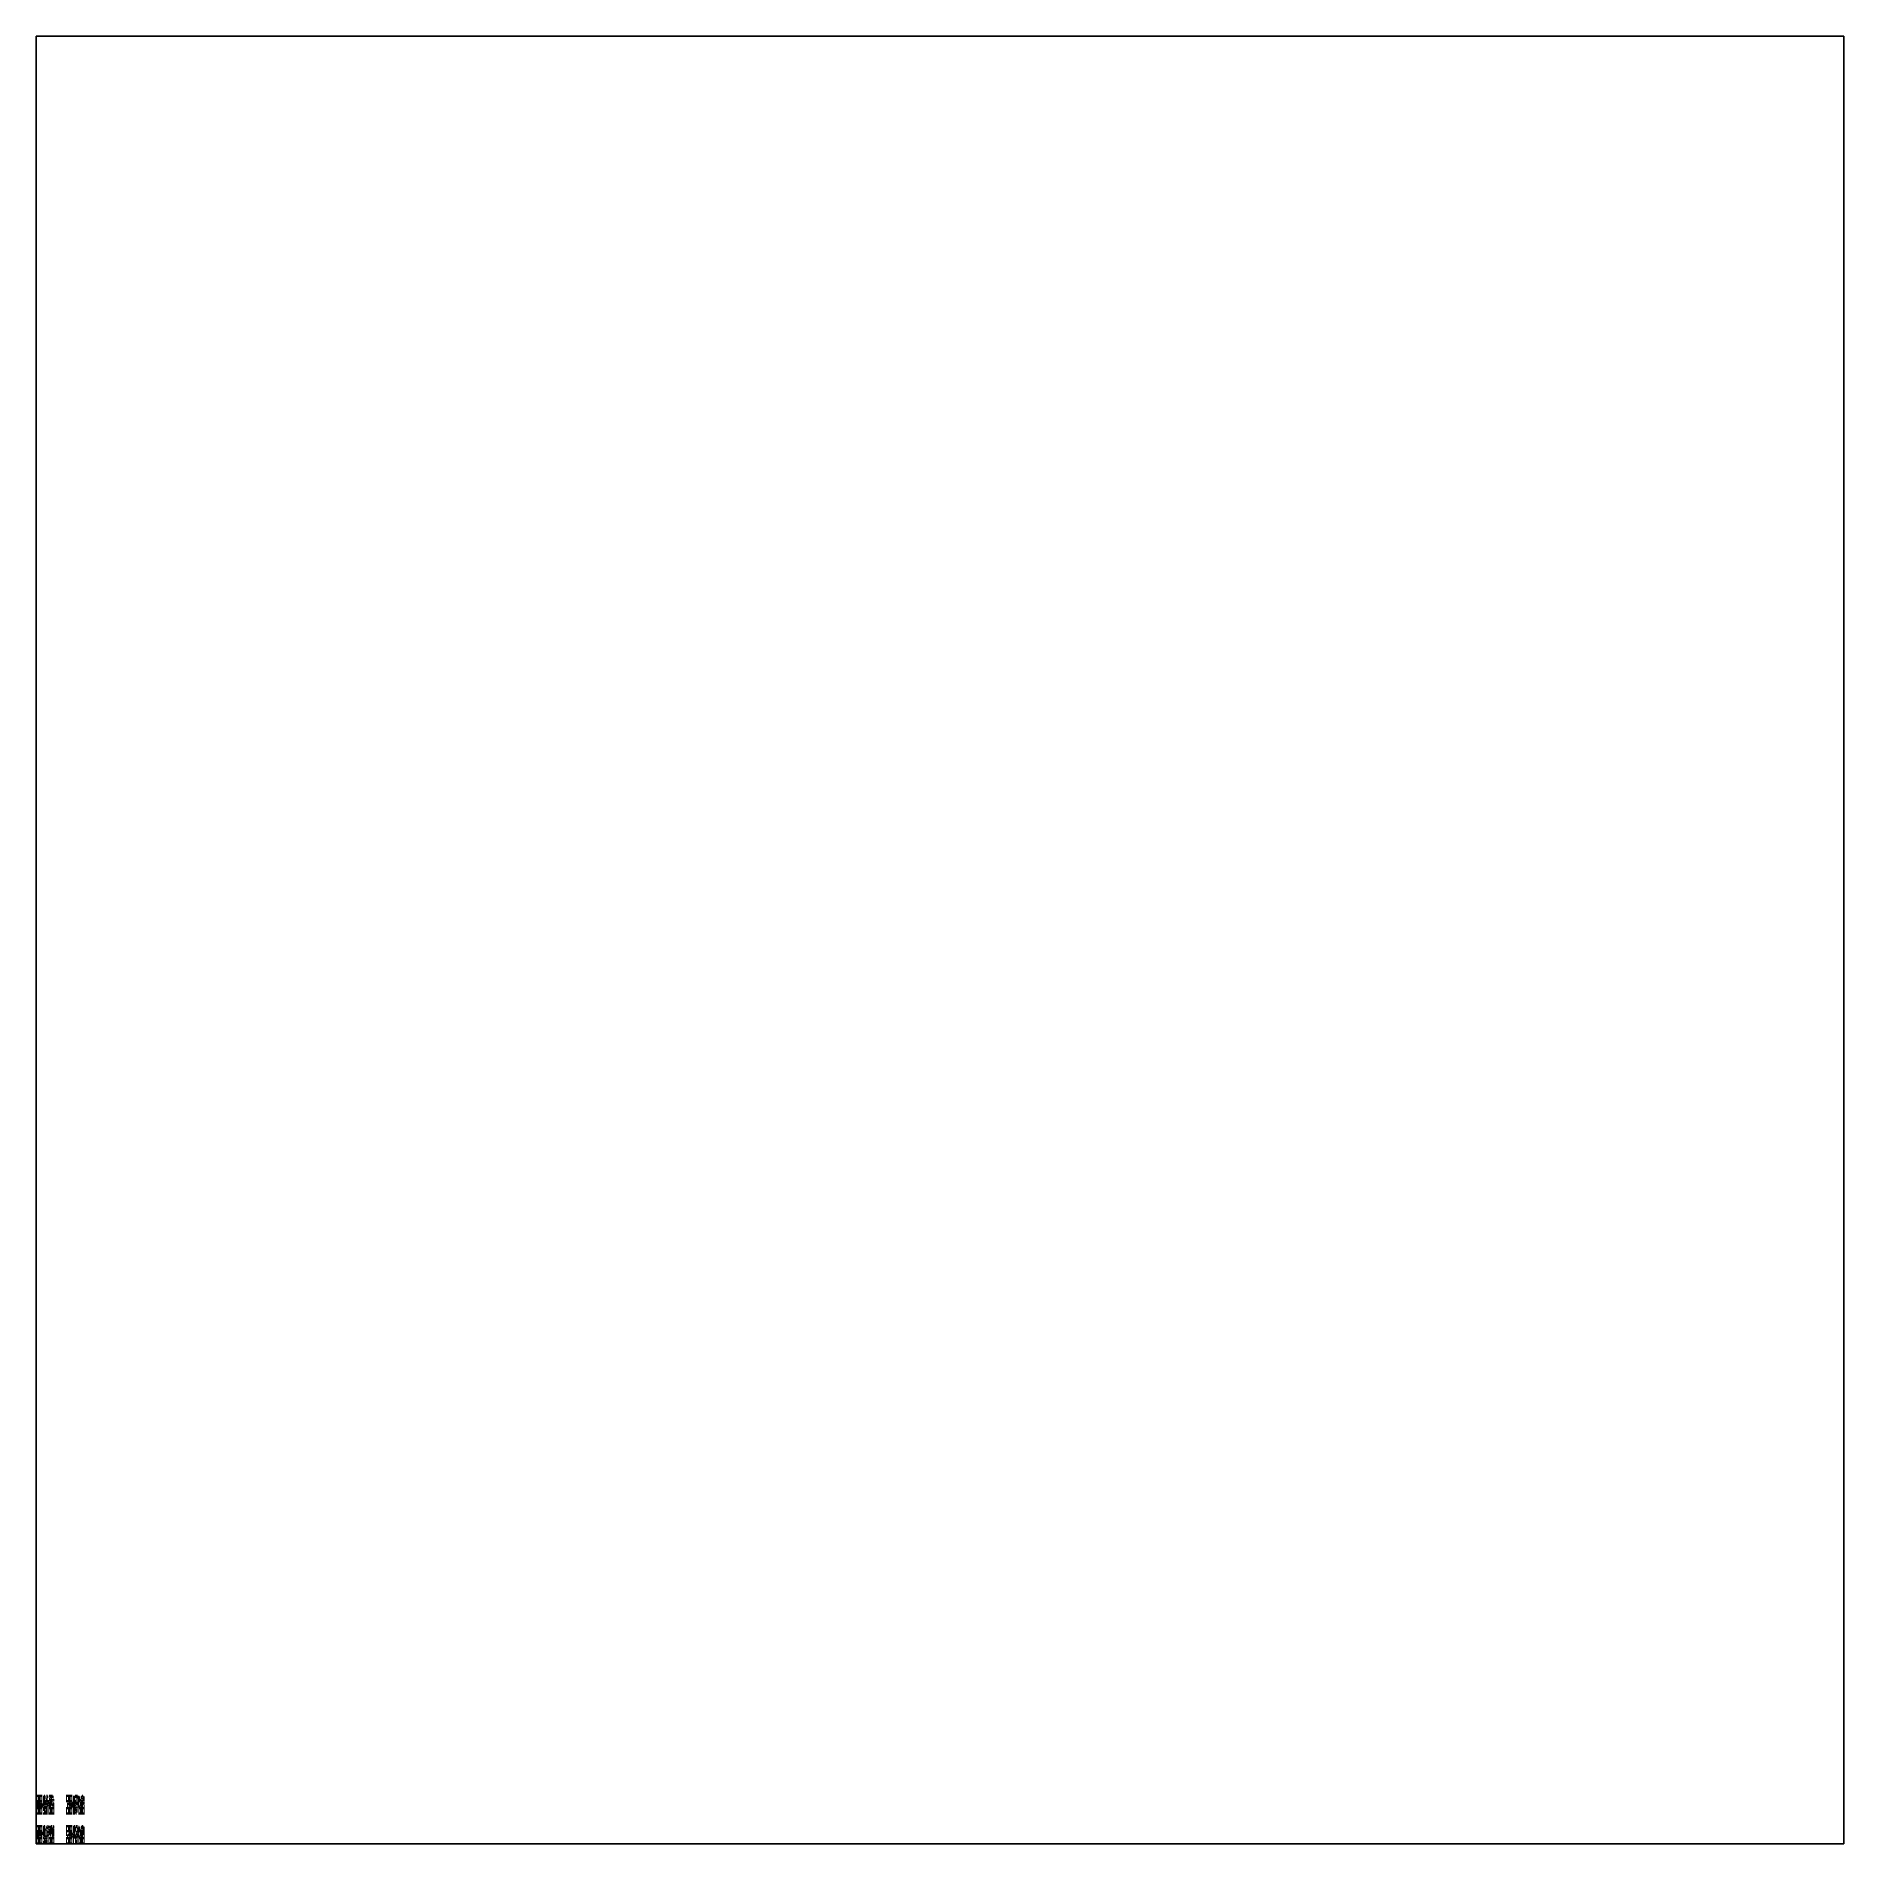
# Model space of a CAD drawing. Extents: x 0 to 60, y 0 to 60.
import ezdxf

# ---------------------------------------------------------------- set-up
doc = ezdxf.new("R2010")
doc.units = 0

msp = doc.modelspace()

# ---------------------------------------------------------------- linework, layer by layer
for p, q in [((60, 60), (0, 60)), ((0, 60), (0, 0)), ((60, 0), (60, 60)), ((0, 1.6032), (0.1972, 1.6032)), ((0.1972, 1.5974), (0, 1.5974)), ((0, 1.5916), (0.1972, 1.5916)), ((0.1972, 1.5858), (0, 1.5858)), ((0, 1.58), (0.1972, 1.58)), ((0.0232, 1.5742), (0, 1.5742)), ((0, 1.5684), (0.0232, 1.5684)), ((0.0232, 1.5626), (0, 1.5626)), ((0, 1.5568), (0.0232, 1.5568)), ((0.0232, 1.551), (0, 1.551)), ((0, 1.5452), (0.0232, 1.5452)), ((0.0232, 1.5394), (0, 1.5394)), ((0, 1.5336), (0.0232, 1.5336)), ((0.0232, 1.5278), (0, 1.5278)), ((0, 1.522), (0.0232, 1.522)), ((0.0232, 1.5162), (0, 1.5162)), ((0, 1.5104), (0.0232, 1.5104)), ((0.0232, 1.5046), (0, 1.5046)), ((0, 1.4988), (0.0232, 1.4988)), ((0.0232, 1.493), (0, 1.493)), ((0, 1.4872), (0.0232, 1.4872)), ((0.0232, 1.4814), (0, 1.4814)), ((0, 1.4756), (0.0232, 1.4756)), ((0.0232, 1.4698), (0, 1.4698)), ((0, 1.464), (0.0232, 1.464)), ((0.0232, 1.4582), (0, 1.4582)), ((0, 1.4524), (0.0232, 1.4524)), ((0.0232, 1.4466), (0, 1.4466)), ((0, 1.4408), (0.0232, 1.4408)), ((0.0232, 1.435), (0, 1.435)), ((0, 1.4292), (0.1972, 1.4292)), ((0.1972, 1.4234), (0, 1.4234)), ((0, 1.4176), (0.1972, 1.4176)), ((0.1972, 1.4118), (0, 1.4118)), ((0, 1.406), (0.1972, 1.406)), ((0, 1.3712), (0.1392, 1.3712)), ((0.1392, 1.3654), (0, 1.3654)), ((0, 1.3596), (0.1392, 1.3596)), ((0.1392, 1.3538), (0, 1.3538)), ((0, 1.348), (0.1392, 1.348)), ((0.1102, 1.2842), (0, 1.2842)), ((0, 1.2784), (0.1102, 1.2784)), ((0.1102, 1.2726), (0, 1.2726)), ((0, 1.2668), (0.1102, 1.2668)), ((0.1102, 1.261), (0, 1.261)), ((0.029, 1.3132), (0.2552, 1.3132)), ((0.2552, 1.3074), (0.029, 1.3074)), ((0.029, 1.3016), (0.2552, 1.3016)), ((0.2552, 1.2958), (0.029, 1.2958)), ((0.029, 1.29), (0.2552, 1.29)), ((0.029, 1.2552), (0.2262, 1.2552)), ((0.2262, 1.2494), (0.029, 1.2494)), ((0.029, 1.2436), (0.2262, 1.2436)), ((0.2262, 1.2378), (0.029, 1.2378)), ((0.029, 1.232), (0.2262, 1.232)), ((0.058, 1.5452), (0.1392, 1.5452)), ((0.1392, 1.5394), (0.058, 1.5394)), ((0.058, 1.5336), (0.1392, 1.5336)), ((0.1392, 1.5278), (0.058, 1.5278)), ((0.058, 1.522), (0.1392, 1.522)), ((0.1392, 1.5162), (0.058, 1.5162)), ((0.058, 1.5104), (0.1392, 1.5104)), ((0.1392, 1.5046), (0.058, 1.5046)), ((0.058, 1.4988), (0.1392, 1.4988)), ((0.1392, 1.493), (0.058, 1.493)), ((0.058, 1.4872), (0.1392, 1.4872)), ((0.1392, 1.4814), (0.058, 1.4814)), ((0.058, 1.4756), (0.1392, 1.4756)), ((0.1392, 1.4698), (0.058, 1.4698)), ((0.058, 1.464), (0.1392, 1.464)), ((0.1682, 1.3422), (0.058, 1.3422)), ((0.058, 1.3364), (0.1682, 1.3364)), ((0.1682, 1.3306), (0.058, 1.3306)), ((0.058, 1.3248), (0.1682, 1.3248)), ((0.1682, 1.319), (0.058, 1.319)), ((0.1972, 1.5742), (0.174, 1.5742)), ((0.174, 1.5684), (0.1972, 1.5684)), ((0.1972, 1.5626), (0.174, 1.5626)), ((0.174, 1.5568), (0.1972, 1.5568)), ((0.1972, 1.551), (0.174, 1.551)), ((0.174, 1.5452), (0.1972, 1.5452)), ((0.1972, 1.5394), (0.174, 1.5394)), ((0.174, 1.5336), (0.1972, 1.5336)), ((0.1972, 1.5278), (0.174, 1.5278)), ((0.174, 1.522), (0.1972, 1.522)), ((0.1972, 1.5162), (0.174, 1.5162)), ((0.174, 1.5104), (0.1972, 1.5104)), ((0.1972, 1.5046), (0.174, 1.5046)), ((0.174, 1.4988), (0.1972, 1.4988)), ((0.1972, 1.493), (0.174, 1.493)), ((0.174, 1.4872), (0.1972, 1.4872)), ((0.1972, 1.4814), (0.174, 1.4814)), ((0.174, 1.4756), (0.1972, 1.4756)), ((0.1972, 1.4698), (0.174, 1.4698)), ((0.174, 1.464), (0.1972, 1.464)), ((0.1972, 1.4582), (0.174, 1.4582)), ((0.174, 1.4524), (0.1972, 1.4524)), ((0.1972, 1.4466), (0.174, 1.4466)), ((0.174, 1.4408), (0.1972, 1.4408)), ((0.1972, 1.435), (0.174, 1.435)), ((0.174, 1.3712), (0.1972, 1.3712)), ((0.1972, 1.3654), (0.174, 1.3654)), ((0.174, 1.3596), (0.1972, 1.3596)), ((0.1972, 1.3538), (0.174, 1.3538)), ((0.174, 1.348), (0.1972, 1.348)), ((0.3132, 1.5742), (0.232, 1.5742)), ((0.232, 1.5684), (0.3132, 1.5684)), ((0.3132, 1.5626), (0.232, 1.5626)), ((0.232, 1.5568), (0.3132, 1.5568)), ((0.3132, 1.551), (0.232, 1.551)), ((0.232, 1.5452), (0.2552, 1.5452)), ((0.2552, 1.5394), (0.232, 1.5394)), ((0.232, 1.5336), (0.2552, 1.5336)), ((0.2552, 1.5278), (0.232, 1.5278)), ((0.232, 1.522), (0.2552, 1.522)), ((0.2842, 1.5162), (0.232, 1.5162)), ((0.232, 1.5104), (0.2842, 1.5104)), ((0.2842, 1.5046), (0.232, 1.5046)), ((0.232, 1.4988), (0.2842, 1.4988)), ((0.2842, 1.493), (0.232, 1.493)), ((0.232, 1.4872), (0.2842, 1.4872)), ((0.2842, 1.4814), (0.232, 1.4814)), ((0.232, 1.4756), (0.2842, 1.4756)), ((0.2842, 1.4698), (0.232, 1.4698)), ((0.232, 1.464), (0.2842, 1.464)), ((0.2552, 1.4582), (0.232, 1.4582)), ((0.232, 1.4524), (0.2552, 1.4524)), ((0.2552, 1.4466), (0.232, 1.4466)), ((0.232, 1.4408), (0.2552, 1.4408)), ((0.2552, 1.435), (0.232, 1.435)), ((0.232, 1.4292), (0.4292, 1.4292)), ((0.4292, 1.4234), (0.232, 1.4234)), ((0.232, 1.4176), (0.4292, 1.4176)), ((0.4292, 1.4118), (0.232, 1.4118)), ((0.232, 1.406), (0.4292, 1.406)), ((0.3422, 1.4002), (0.232, 1.4002)), ((0.232, 1.3944), (0.3422, 1.3944)), ((0.3422, 1.3886), (0.232, 1.3886)), ((0.232, 1.3828), (0.3422, 1.3828)), ((0.3422, 1.377), (0.232, 1.377)), ((0.2552, 1.2842), (0.232, 1.2842)), ((0.232, 1.2784), (0.2552, 1.2784)), ((0.2552, 1.2726), (0.232, 1.2726)), ((0.232, 1.2668), (0.2552, 1.2668)), ((0.2552, 1.261), (0.232, 1.261)), ((0.261, 1.6032), (0.2842, 1.6032)), ((0.2842, 1.5974), (0.261, 1.5974)), ((0.261, 1.5916), (0.2842, 1.5916)), ((0.2842, 1.5858), (0.261, 1.5858)), ((0.261, 1.58), (0.2842, 1.58)), ((0.261, 1.3712), (0.3132, 1.3712)), ((0.3132, 1.3654), (0.261, 1.3654)), ((0.261, 1.3596), (0.3132, 1.3596)), ((0.3132, 1.3538), (0.261, 1.3538)), ((0.261, 1.348), (0.3132, 1.348)), ((0.2842, 1.3422), (0.261, 1.3422)), ((0.261, 1.3364), (0.2842, 1.3364)), ((0.2842, 1.3306), (0.261, 1.3306)), ((0.261, 1.3248), (0.2842, 1.3248)), ((0.2842, 1.319), (0.261, 1.319)), ((0.261, 1.2552), (0.2842, 1.2552)), ((0.2842, 1.2494), (0.261, 1.2494)), ((0.261, 1.2436), (0.2842, 1.2436)), ((0.2842, 1.2378), (0.261, 1.2378)), ((0.261, 1.232), (0.2842, 1.232)), ((0.3712, 1.2262), (0.261, 1.2262)), ((0.261, 1.2204), (0.3712, 1.2204)), ((0.3712, 1.2146), (0.261, 1.2146)), ((0.261, 1.2088), (0.3712, 1.2088)), ((0.3712, 1.203), (0.261, 1.203)), ((0.29, 1.5452), (0.3132, 1.5452)), ((0.3132, 1.5394), (0.29, 1.5394)), ((0.29, 1.5336), (0.3132, 1.5336)), ((0.3132, 1.5278), (0.29, 1.5278)), ((0.29, 1.522), (0.3132, 1.522)), ((0.29, 1.3132), (0.3132, 1.3132)), ((0.3132, 1.3074), (0.29, 1.3074)), ((0.29, 1.3016), (0.3132, 1.3016)), ((0.3132, 1.2958), (0.29, 1.2958)), ((0.29, 1.29), (0.3132, 1.29)), ((0.3132, 1.2842), (0.29, 1.2842)), ((0.29, 1.2784), (0.3132, 1.2784)), ((0.3132, 1.2726), (0.29, 1.2726)), ((0.29, 1.2668), (0.3132, 1.2668)), ((0.3132, 1.261), (0.29, 1.261)), ((0.319, 1.4872), (0.3712, 1.4872)), ((0.3712, 1.4814), (0.319, 1.4814)), ((0.319, 1.4756), (0.3712, 1.4756)), ((0.3712, 1.4698), (0.319, 1.4698)), ((0.319, 1.464), (0.3712, 1.464)), ((0.4002, 1.3422), (0.319, 1.3422)), ((0.319, 1.3364), (0.4002, 1.3364)), ((0.4002, 1.3306), (0.319, 1.3306)), ((0.319, 1.3248), (0.4002, 1.3248)), ((0.4002, 1.319), (0.319, 1.319)), ((0.348, 1.6032), (0.3712, 1.6032)), ((0.3712, 1.5974), (0.348, 1.5974)), ((0.348, 1.5916), (0.3712, 1.5916)), ((0.3712, 1.5858), (0.348, 1.5858)), ((0.348, 1.58), (0.3712, 1.58)), ((0.4002, 1.5742), (0.348, 1.5742)), ((0.348, 1.5684), (0.4002, 1.5684)), ((0.4002, 1.5626), (0.348, 1.5626)), ((0.348, 1.5568), (0.4002, 1.5568)), ((0.4002, 1.551), (0.348, 1.551)), ((0.348, 1.5452), (0.3712, 1.5452)), ((0.3712, 1.5394), (0.348, 1.5394)), ((0.348, 1.5336), (0.3712, 1.5336)), ((0.3712, 1.5278), (0.348, 1.5278)), ((0.348, 1.522), (0.3712, 1.522)), ((0.3712, 1.5162), (0.348, 1.5162)), ((0.348, 1.5104), (0.3712, 1.5104)), ((0.3712, 1.5046), (0.348, 1.5046)), ((0.348, 1.4988), (0.3712, 1.4988)), ((0.3712, 1.493), (0.348, 1.493)), ((0.3712, 1.4582), (0.348, 1.4582)), ((0.348, 1.4524), (0.3712, 1.4524)), ((0.3712, 1.4466), (0.348, 1.4466)), ((0.348, 1.4408), (0.3712, 1.4408)), ((0.3712, 1.435), (0.348, 1.435)), ((0.4292, 1.2842), (0.348, 1.2842)), ((0.348, 1.2784), (0.4292, 1.2784)), ((0.4292, 1.2726), (0.348, 1.2726)), ((0.348, 1.2668), (0.4292, 1.2668)), ((0.4292, 1.261), (0.348, 1.261)), ((0.348, 1.2552), (0.3712, 1.2552)), ((0.3712, 1.2494), (0.348, 1.2494)), ((0.348, 1.2436), (0.3712, 1.2436)), ((0.3712, 1.2378), (0.348, 1.2378)), ((0.348, 1.232), (0.3712, 1.232)), ((0.4292, 1.4002), (0.377, 1.4002)), ((0.377, 1.3944), (0.4292, 1.3944)), ((0.4292, 1.3886), (0.377, 1.3886)), ((0.377, 1.3828), (0.4292, 1.3828)), ((0.4292, 1.377), (0.377, 1.377)), ((0.406, 1.3712), (0.4582, 1.3712)), ((0.4582, 1.3654), (0.406, 1.3654)), ((0.406, 1.3596), (0.4582, 1.3596)), ((0.4582, 1.3538), (0.406, 1.3538)), ((0.406, 1.348), (0.4582, 1.348)), ((0.435, 1.6032), (0.5452, 1.6032)), ((0.5452, 1.5974), (0.435, 1.5974)), ((0.435, 1.5916), (0.5452, 1.5916)), ((0.5452, 1.5858), (0.435, 1.5858)), ((0.435, 1.58), (0.5452, 1.58)), ((0.4582, 1.5162), (0.435, 1.5162)), ((0.435, 1.5104), (0.4582, 1.5104)), ((0.4582, 1.5046), (0.435, 1.5046)), ((0.435, 1.4988), (0.4582, 1.4988)), ((0.4582, 1.493), (0.435, 1.493)), ((0.5452, 1.4582), (0.435, 1.4582)), ((0.435, 1.4524), (0.5452, 1.4524)), ((0.5452, 1.4466), (0.435, 1.4466)), ((0.435, 1.4408), (0.5452, 1.4408)), ((0.5452, 1.435), (0.435, 1.435)), ((0.435, 1.3132), (0.6032, 1.3132)), ((0.6032, 1.3074), (0.435, 1.3074)), ((0.435, 1.3016), (0.6032, 1.3016)), ((0.6032, 1.2958), (0.435, 1.2958)), ((0.435, 1.29), (0.6032, 1.29)), ((0.435, 1.2552), (0.4872, 1.2552)), ((0.4872, 1.2494), (0.435, 1.2494)), ((0.435, 1.2436), (0.4872, 1.2436)), ((0.4872, 1.2378), (0.435, 1.2378)), ((0.435, 1.232), (0.4872, 1.232)), ((0.4872, 1.5742), (0.464, 1.5742)), ((0.464, 1.5684), (0.4872, 1.5684)), ((0.4872, 1.5626), (0.464, 1.5626)), ((0.464, 1.5568), (0.4872, 1.5568)), ((0.4872, 1.551), (0.464, 1.551)), ((0.464, 1.5452), (0.5162, 1.5452)), ((0.5162, 1.5394), (0.464, 1.5394)), ((0.464, 1.5336), (0.5162, 1.5336)), ((0.5162, 1.5278), (0.464, 1.5278)), ((0.464, 1.522), (0.5162, 1.522)), ((0.464, 1.4292), (0.4872, 1.4292)), ((0.4872, 1.4234), (0.464, 1.4234)), ((0.464, 1.4176), (0.4872, 1.4176)), ((0.4872, 1.4118), (0.464, 1.4118)), ((0.464, 1.406), (0.4872, 1.406)), ((0.5162, 1.4002), (0.464, 1.4002)), ((0.464, 1.3944), (0.5162, 1.3944)), ((0.5162, 1.3886), (0.464, 1.3886)), ((0.464, 1.3828), (0.5162, 1.3828)), ((0.5162, 1.377), (0.464, 1.377)), ((0.4872, 1.2842), (0.464, 1.2842)), ((0.464, 1.2784), (0.4872, 1.2784)), ((0.4872, 1.2726), (0.464, 1.2726)), ((0.464, 1.2668), (0.4872, 1.2668)), ((0.4872, 1.261), (0.464, 1.261)), ((0.5162, 1.5162), (0.493, 1.5162)), ((0.493, 1.5104), (0.5162, 1.5104)), ((0.5162, 1.5046), (0.493, 1.5046)), ((0.493, 1.4988), (0.5162, 1.4988)), ((0.5162, 1.493), (0.493, 1.493)), ((0.493, 1.3712), (0.5162, 1.3712)), ((0.5162, 1.3654), (0.493, 1.3654)), ((0.493, 1.3596), (0.5162, 1.3596)), ((0.5162, 1.3538), (0.493, 1.3538)), ((0.493, 1.348), (0.5162, 1.348)), ((0.5742, 1.5742), (0.522, 1.5742)), ((0.522, 1.5684), (0.5742, 1.5684)), ((0.5742, 1.5626), (0.522, 1.5626)), ((0.522, 1.5568), (0.5742, 1.5568)), ((0.5742, 1.551), (0.522, 1.551)), ((0.522, 1.4292), (0.5452, 1.4292)), ((0.5452, 1.4234), (0.522, 1.4234)), ((0.522, 1.4176), (0.5452, 1.4176)), ((0.5452, 1.4118), (0.522, 1.4118)), ((0.522, 1.406), (0.5452, 1.406)), ((0.6032, 1.2842), (0.522, 1.2842)), ((0.522, 1.2784), (0.6032, 1.2784)), ((0.6032, 1.2726), (0.522, 1.2726)), ((0.522, 1.2668), (0.6032, 1.2668)), ((0.6032, 1.261), (0.522, 1.261)), ((0.551, 1.4872), (0.5742, 1.4872)), ((0.5742, 1.4814), (0.551, 1.4814)), ((0.551, 1.4756), (0.5742, 1.4756)), ((0.5742, 1.4698), (0.551, 1.4698)), ((0.551, 1.464), (0.5742, 1.464)), ((0.551, 1.3712), (0.5742, 1.3712)), ((0.5742, 1.3654), (0.551, 1.3654)), ((0.551, 1.3596), (0.5742, 1.3596)), ((0.5742, 1.3538), (0.551, 1.3538)), ((0.551, 1.348), (0.5742, 1.348)), ((0.6032, 1.4582), (0.58, 1.4582)), ((0.58, 1.4524), (0.6032, 1.4524)), ((0.6032, 1.4466), (0.58, 1.4466)), ((0.58, 1.4408), (0.6032, 1.4408)), ((0.6032, 1.435), (0.58, 1.435)), ((0.6032, 1.3422), (0.58, 1.3422)), ((0.58, 1.3364), (0.6032, 1.3364)), ((0.6032, 1.3306), (0.58, 1.3306)), ((0.58, 1.3248), (0.6032, 1.3248)), ((0.6032, 1.319), (0.58, 1.319)), ((0.58, 1.2552), (0.6032, 1.2552)), ((0.6032, 1.2494), (0.58, 1.2494)), ((0.58, 1.2436), (0.6032, 1.2436)), ((0.6032, 1.2378), (0.58, 1.2378)), ((0.58, 1.232), (0.6032, 1.232)), ((1, 1.6032), (1.1972, 1.6032)), ((1.1972, 1.5974), (1, 1.5974)), ((1, 1.5916), (1.1972, 1.5916)), ((1.1972, 1.5858), (1, 1.5858)), ((1, 1.58), (1.1972, 1.58)), ((1.0232, 1.5742), (1, 1.5742)), ((1, 1.5684), (1.0232, 1.5684)), ((1.0232, 1.5626), (1, 1.5626)), ((1, 1.5568), (1.0232, 1.5568)), ((1.0232, 1.551), (1, 1.551)), ((1, 1.5452), (1.0232, 1.5452)), ((1.0232, 1.5394), (1, 1.5394)), ((1, 1.5336), (1.0232, 1.5336)), ((1.0232, 1.5278), (1, 1.5278)), ((1, 1.522), (1.0232, 1.522)), ((1.0232, 1.5162), (1, 1.5162)), ((1, 1.5104), (1.0232, 1.5104)), ((1.0232, 1.5046), (1, 1.5046)), ((1, 1.4988), (1.0232, 1.4988)), ((1.0232, 1.493), (1, 1.493)), ((1, 1.4872), (1.0232, 1.4872)), ((1.0232, 1.4814), (1, 1.4814)), ((1, 1.4756), (1.0232, 1.4756)), ((1.0232, 1.4698), (1, 1.4698)), ((1, 1.464), (1.0232, 1.464)), ((1.0232, 1.4582), (1, 1.4582)), ((1, 1.4524), (1.0232, 1.4524)), ((1.0232, 1.4466), (1, 1.4466)), ((1, 1.4408), (1.0232, 1.4408)), ((1.0232, 1.435), (1, 1.435)), ((1, 1.4292), (1.1972, 1.4292)), ((1.1972, 1.4234), (1, 1.4234)), ((1, 1.4176), (1.1972, 1.4176)), ((1.1972, 1.4118), (1, 1.4118)), ((1, 1.406), (1.1972, 1.406)), ((1.1682, 1.3422), (1.029, 1.3422)), ((1.029, 1.3364), (1.1682, 1.3364)), ((1.1682, 1.3306), (1.029, 1.3306)), ((1.029, 1.3248), (1.1682, 1.3248)), ((1.1682, 1.319), (1.029, 1.319)), ((1.029, 1.3132), (1.0522, 1.3132)), ((1.0522, 1.3074), (1.029, 1.3074)), ((1.029, 1.3016), (1.0522, 1.3016)), ((1.0522, 1.2958), (1.029, 1.2958)), ((1.029, 1.29), (1.0522, 1.29)), ((1.0522, 1.2842), (1.029, 1.2842)), ((1.029, 1.2784), (1.0522, 1.2784)), ((1.0522, 1.2726), (1.029, 1.2726)), ((1.029, 1.2668), (1.0522, 1.2668)), ((1.0522, 1.261), (1.029, 1.261)), ((1.029, 1.2552), (1.0522, 1.2552)), ((1.0522, 1.2494), (1.029, 1.2494)), ((1.029, 1.2436), (1.0522, 1.2436)), ((1.0522, 1.2378), (1.029, 1.2378)), ((1.029, 1.232), (1.0522, 1.232)), ((1.058, 1.5452), (1.1392, 1.5452)), ((1.1392, 1.5394), (1.058, 1.5394)), ((1.058, 1.5336), (1.1392, 1.5336)), ((1.1392, 1.5278), (1.058, 1.5278)), ((1.058, 1.522), (1.1392, 1.522)), ((1.1392, 1.5162), (1.058, 1.5162)), ((1.058, 1.5104), (1.1392, 1.5104)), ((1.1392, 1.5046), (1.058, 1.5046)), ((1.058, 1.4988), (1.1392, 1.4988)), ((1.1392, 1.493), (1.058, 1.493)), ((1.058, 1.4872), (1.1392, 1.4872)), ((1.1392, 1.4814), (1.058, 1.4814)), ((1.058, 1.4756), (1.1392, 1.4756)), ((1.1392, 1.4698), (1.058, 1.4698)), ((1.058, 1.464), (1.1392, 1.464)), ((1.087, 1.3712), (1.1392, 1.3712)), ((1.1392, 1.3654), (1.087, 1.3654)), ((1.087, 1.3596), (1.1392, 1.3596)), ((1.1392, 1.3538), (1.087, 1.3538)), ((1.087, 1.348), (1.1392, 1.348)), ((1.1682, 1.2842), (1.087, 1.2842)), ((1.087, 1.2784), (1.1682, 1.2784)), ((1.1682, 1.2726), (1.087, 1.2726)), ((1.087, 1.2668), (1.1682, 1.2668)), ((1.1682, 1.261), (1.087, 1.261)), ((1.087, 1.2552), (1.1102, 1.2552)), ((1.1102, 1.2494), (1.087, 1.2494)), ((1.087, 1.2436), (1.1102, 1.2436)), ((1.1102, 1.2378), (1.087, 1.2378)), ((1.087, 1.232), (1.1102, 1.232)), ((1.116, 1.3132), (1.1392, 1.3132)), ((1.1392, 1.3074), (1.116, 1.3074)), ((1.116, 1.3016), (1.1392, 1.3016)), ((1.1392, 1.2958), (1.116, 1.2958)), ((1.116, 1.29), (1.1392, 1.29)), ((1.145, 1.2552), (1.2842, 1.2552)), ((1.2842, 1.2494), (1.145, 1.2494)), ((1.145, 1.2436), (1.2842, 1.2436)), ((1.2842, 1.2378), (1.145, 1.2378)), ((1.145, 1.232), (1.2842, 1.232)), ((1.1972, 1.5742), (1.174, 1.5742)), ((1.174, 1.5684), (1.1972, 1.5684)), ((1.1972, 1.5626), (1.174, 1.5626)), ((1.174, 1.5568), (1.1972, 1.5568)), ((1.1972, 1.551), (1.174, 1.551)), ((1.174, 1.5452), (1.1972, 1.5452)), ((1.1972, 1.5394), (1.174, 1.5394)), ((1.174, 1.5336), (1.1972, 1.5336)), ((1.1972, 1.5278), (1.174, 1.5278)), ((1.174, 1.522), (1.1972, 1.522)), ((1.1972, 1.5162), (1.174, 1.5162)), ((1.174, 1.5104), (1.1972, 1.5104)), ((1.1972, 1.5046), (1.174, 1.5046)), ((1.174, 1.4988), (1.1972, 1.4988)), ((1.1972, 1.493), (1.174, 1.493)), ((1.174, 1.4872), (1.1972, 1.4872)), ((1.1972, 1.4814), (1.174, 1.4814)), ((1.174, 1.4756), (1.1972, 1.4756)), ((1.1972, 1.4698), (1.174, 1.4698)), ((1.174, 1.464), (1.1972, 1.464)), ((1.1972, 1.4582), (1.174, 1.4582)), ((1.174, 1.4524), (1.1972, 1.4524)), ((1.1972, 1.4466), (1.174, 1.4466)), ((1.174, 1.4408), (1.1972, 1.4408)), ((1.1972, 1.435), (1.174, 1.435)), ((1.174, 1.3712), (1.2262, 1.3712)), ((1.2262, 1.3654), (1.174, 1.3654)), ((1.174, 1.3596), (1.2262, 1.3596)), ((1.2262, 1.3538), (1.174, 1.3538)), ((1.174, 1.348), (1.2262, 1.348)), ((1.174, 1.3132), (1.2842, 1.3132)), ((1.2842, 1.3074), (1.174, 1.3074)), ((1.174, 1.3016), (1.2842, 1.3016)), ((1.2842, 1.2958), (1.174, 1.2958)), ((1.174, 1.29), (1.2842, 1.29)), ((1.2552, 1.3422), (1.203, 1.3422)), ((1.203, 1.3364), (1.2552, 1.3364)), ((1.2552, 1.3306), (1.203, 1.3306)), ((1.203, 1.3248), (1.2552, 1.3248)), ((1.2552, 1.319), (1.203, 1.319)), ((1.3422, 1.5742), (1.232, 1.5742)), ((1.232, 1.5684), (1.3422, 1.5684)), ((1.3422, 1.5626), (1.232, 1.5626)), ((1.232, 1.5568), (1.3422, 1.5568)), ((1.3422, 1.551), (1.232, 1.551)), ((1.2552, 1.5162), (1.232, 1.5162)), ((1.232, 1.5104), (1.2552, 1.5104)), ((1.2552, 1.5046), (1.232, 1.5046)), ((1.232, 1.4988), (1.2552, 1.4988)), ((1.2552, 1.493), (1.232, 1.493)), ((1.2552, 1.4582), (1.232, 1.4582)), ((1.232, 1.4524), (1.2552, 1.4524)), ((1.2552, 1.4466), (1.232, 1.4466)), ((1.232, 1.4408), (1.2552, 1.4408)), ((1.2552, 1.435), (1.232, 1.435)), ((1.232, 1.4292), (1.3422, 1.4292)), ((1.3422, 1.4234), (1.232, 1.4234)), ((1.232, 1.4176), (1.3422, 1.4176)), ((1.3422, 1.4118), (1.232, 1.4118)), ((1.232, 1.406), (1.3422, 1.406)), ((1.2842, 1.4002), (1.232, 1.4002)), ((1.232, 1.3944), (1.2842, 1.3944)), ((1.2842, 1.3886), (1.232, 1.3886)), ((1.232, 1.3828), (1.2842, 1.3828)), ((1.2842, 1.377), (1.232, 1.377)), ((1.2842, 1.2262), (1.232, 1.2262)), ((1.232, 1.2204), (1.2842, 1.2204)), ((1.2842, 1.2146), (1.232, 1.2146)), ((1.232, 1.2088), (1.2842, 1.2088)), ((1.2842, 1.203), (1.232, 1.203)), ((1.261, 1.5452), (1.2842, 1.5452)), ((1.2842, 1.5394), (1.261, 1.5394)), ((1.261, 1.5336), (1.2842, 1.5336)), ((1.2842, 1.5278), (1.261, 1.5278)), ((1.261, 1.522), (1.2842, 1.522)), ((1.261, 1.4872), (1.2842, 1.4872)), ((1.2842, 1.4814), (1.261, 1.4814)), ((1.261, 1.4756), (1.2842, 1.4756)), ((1.2842, 1.4698), (1.261, 1.4698)), ((1.261, 1.464), (1.2842, 1.464)), ((1.29, 1.6032), (1.3712, 1.6032)), ((1.3712, 1.5974), (1.29, 1.5974)), ((1.29, 1.5916), (1.3712, 1.5916)), ((1.3712, 1.5858), (1.29, 1.5858)), ((1.29, 1.58), (1.3712, 1.58)), ((1.29, 1.3712), (1.3712, 1.3712)), ((1.3712, 1.3654), (1.29, 1.3654)), ((1.29, 1.3596), (1.3712, 1.3596)), ((1.3712, 1.3538), (1.29, 1.3538)), ((1.29, 1.348), (1.3712, 1.348)), ((1.3132, 1.2842), (1.29, 1.2842)), ((1.29, 1.2784), (1.3132, 1.2784)), ((1.3132, 1.2726), (1.29, 1.2726)), ((1.29, 1.2668), (1.3132, 1.2668)), ((1.3132, 1.261), (1.29, 1.261)), ((1.319, 1.4872), (1.3422, 1.4872)), ((1.3422, 1.4814), (1.319, 1.4814)), ((1.319, 1.4756), (1.3422, 1.4756)), ((1.3422, 1.4698), (1.319, 1.4698)), ((1.319, 1.464), (1.3422, 1.464)), ((1.3422, 1.4002), (1.319, 1.4002)), ((1.319, 1.3944), (1.3422, 1.3944)), ((1.3422, 1.3886), (1.319, 1.3886)), ((1.319, 1.3828), (1.3422, 1.3828)), ((1.3422, 1.377), (1.319, 1.377)), ((1.319, 1.3132), (1.3422, 1.3132)), ((1.3422, 1.3074), (1.319, 1.3074)), ((1.319, 1.3016), (1.3422, 1.3016)), ((1.3422, 1.2958), (1.319, 1.2958)), ((1.319, 1.29), (1.3422, 1.29)), ((1.3422, 1.2262), (1.319, 1.2262)), ((1.319, 1.2204), (1.3422, 1.2204)), ((1.3422, 1.2146), (1.319, 1.2146)), ((1.319, 1.2088), (1.3422, 1.2088)), ((1.3422, 1.203), (1.319, 1.203)), ((1.348, 1.5452), (1.3712, 1.5452)), ((1.3712, 1.5394), (1.348, 1.5394)), ((1.348, 1.5336), (1.3712, 1.5336)), ((1.3712, 1.5278), (1.348, 1.5278)), ((1.348, 1.522), (1.3712, 1.522)), ((1.3712, 1.3422), (1.348, 1.3422)), ((1.348, 1.3364), (1.3712, 1.3364)), ((1.3712, 1.3306), (1.348, 1.3306)), ((1.348, 1.3248), (1.3712, 1.3248)), ((1.3712, 1.319), (1.348, 1.319)), ((1.4292, 1.5742), (1.377, 1.5742)), ((1.377, 1.5684), (1.4292, 1.5684)), ((1.4292, 1.5626), (1.377, 1.5626)), ((1.377, 1.5568), (1.4292, 1.5568)), ((1.4292, 1.551), (1.377, 1.551)), ((1.4582, 1.5162), (1.377, 1.5162)), ((1.377, 1.5104), (1.4582, 1.5104)), ((1.4582, 1.5046), (1.377, 1.5046)), ((1.377, 1.4988), (1.4582, 1.4988)), ((1.4582, 1.493), (1.377, 1.493)), ((1.377, 1.4872), (1.4582, 1.4872)), ((1.4582, 1.4814), (1.377, 1.4814)), ((1.377, 1.4756), (1.4582, 1.4756)), ((1.4582, 1.4698), (1.377, 1.4698)), ((1.377, 1.464), (1.4582, 1.464)), ((1.4002, 1.4582), (1.377, 1.4582)), ((1.377, 1.4524), (1.4002, 1.4524)), ((1.4002, 1.4466), (1.377, 1.4466)), ((1.377, 1.4408), (1.4002, 1.4408)), ((1.4002, 1.435), (1.377, 1.435)), ((1.377, 1.4292), (1.4582, 1.4292)), ((1.4582, 1.4234), (1.377, 1.4234)), ((1.377, 1.4176), (1.4582, 1.4176)), ((1.4582, 1.4118), (1.377, 1.4118)), ((1.377, 1.406), (1.4582, 1.406)), ((1.4292, 1.4002), (1.377, 1.4002)), ((1.377, 1.3944), (1.4292, 1.3944)), ((1.4292, 1.3886), (1.377, 1.3886)), ((1.377, 1.3828), (1.4292, 1.3828)), ((1.4292, 1.377), (1.377, 1.377)), ((1.377, 1.3132), (1.4292, 1.3132)), ((1.4292, 1.3074), (1.377, 1.3074)), ((1.377, 1.3016), (1.4292, 1.3016)), ((1.4292, 1.2958), (1.377, 1.2958)), ((1.377, 1.29), (1.4292, 1.29)), ((1.377, 1.2552), (1.4582, 1.2552)), ((1.4582, 1.2494), (1.377, 1.2494)), ((1.377, 1.2436), (1.4582, 1.2436)), ((1.4582, 1.2378), (1.377, 1.2378)), ((1.377, 1.232), (1.4582, 1.232)), ((1.4292, 1.3422), (1.406, 1.3422)), ((1.406, 1.3364), (1.4292, 1.3364)), ((1.4292, 1.3306), (1.406, 1.3306)), ((1.406, 1.3248), (1.4292, 1.3248)), ((1.4292, 1.319), (1.406, 1.319)), ((1.4292, 1.2842), (1.406, 1.2842)), ((1.406, 1.2784), (1.4292, 1.2784)), ((1.4292, 1.2726), (1.406, 1.2726)), ((1.406, 1.2668), (1.4292, 1.2668)), ((1.4292, 1.261), (1.406, 1.261)), ((1.435, 1.5452), (1.4582, 1.5452)), ((1.4582, 1.5394), (1.435, 1.5394)), ((1.435, 1.5336), (1.4582, 1.5336)), ((1.4582, 1.5278), (1.435, 1.5278)), ((1.435, 1.522), (1.4582, 1.522)), ((1.4872, 1.4582), (1.435, 1.4582)), ((1.435, 1.4524), (1.4872, 1.4524)), ((1.4872, 1.4466), (1.435, 1.4466)), ((1.435, 1.4408), (1.4872, 1.4408)), ((1.4872, 1.435), (1.435, 1.435)), ((1.464, 1.3712), (1.5162, 1.3712)), ((1.5162, 1.3654), (1.464, 1.3654)), ((1.464, 1.3596), (1.5162, 1.3596)), ((1.5162, 1.3538), (1.464, 1.3538)), ((1.464, 1.348), (1.5162, 1.348)), ((1.464, 1.3132), (1.5452, 1.3132)), ((1.5452, 1.3074), (1.464, 1.3074)), ((1.464, 1.3016), (1.5452, 1.3016)), ((1.5452, 1.2958), (1.464, 1.2958)), ((1.464, 1.29), (1.5452, 1.29)), ((1.5162, 1.2842), (1.464, 1.2842)), ((1.464, 1.2784), (1.5162, 1.2784)), ((1.5162, 1.2726), (1.464, 1.2726)), ((1.464, 1.2668), (1.5162, 1.2668)), ((1.5162, 1.261), (1.464, 1.261)), ((1.5162, 1.5742), (1.493, 1.5742)), ((1.493, 1.5684), (1.5162, 1.5684)), ((1.5162, 1.5626), (1.493, 1.5626)), ((1.493, 1.5568), (1.5162, 1.5568)), ((1.5162, 1.551), (1.493, 1.551)), ((1.493, 1.5452), (1.5162, 1.5452)), ((1.5162, 1.5394), (1.493, 1.5394)), ((1.493, 1.5336), (1.5162, 1.5336)), ((1.5162, 1.5278), (1.493, 1.5278)), ((1.493, 1.522), (1.5162, 1.522)), ((1.6032, 1.5162), (1.493, 1.5162)), ((1.493, 1.5104), (1.6032, 1.5104)), ((1.6032, 1.5046), (1.493, 1.5046)), ((1.493, 1.4988), (1.6032, 1.4988)), ((1.6032, 1.493), (1.493, 1.493)), ((1.493, 1.4292), (1.5452, 1.4292)), ((1.5452, 1.4234), (1.493, 1.4234)), ((1.493, 1.4176), (1.5452, 1.4176)), ((1.5452, 1.4118), (1.493, 1.4118)), ((1.493, 1.406), (1.5452, 1.406)), ((1.493, 1.2552), (1.5452, 1.2552)), ((1.5452, 1.2494), (1.493, 1.2494)), ((1.493, 1.2436), (1.5452, 1.2436)), ((1.5452, 1.2378), (1.493, 1.2378)), ((1.493, 1.232), (1.5452, 1.232)), ((1.522, 1.6032), (1.5452, 1.6032)), ((1.5452, 1.5974), (1.522, 1.5974)), ((1.522, 1.5916), (1.5452, 1.5916)), ((1.5452, 1.5858), (1.522, 1.5858)), ((1.522, 1.58), (1.5452, 1.58)), ((1.5452, 1.4002), (1.522, 1.4002)), ((1.522, 1.3944), (1.5452, 1.3944)), ((1.5452, 1.3886), (1.522, 1.3886)), ((1.522, 1.3828), (1.5452, 1.3828)), ((1.5452, 1.377), (1.522, 1.377)), ((1.5742, 1.3422), (1.522, 1.3422)), ((1.522, 1.3364), (1.5742, 1.3364)), ((1.5742, 1.3306), (1.522, 1.3306)), ((1.522, 1.3248), (1.5742, 1.3248)), ((1.5742, 1.319), (1.522, 1.319)), ((1.5742, 1.5742), (1.551, 1.5742)), ((1.551, 1.5684), (1.5742, 1.5684)), ((1.5742, 1.5626), (1.551, 1.5626)), ((1.551, 1.5568), (1.5742, 1.5568)), ((1.5742, 1.551), (1.551, 1.551)), ((1.6032, 1.4582), (1.551, 1.4582)), ((1.551, 1.4524), (1.6032, 1.4524)), ((1.6032, 1.4466), (1.551, 1.4466)), ((1.551, 1.4408), (1.6032, 1.4408)), ((1.6032, 1.435), (1.551, 1.435)), ((1.551, 1.3712), (1.6032, 1.3712)), ((1.6032, 1.3654), (1.551, 1.3654)), ((1.551, 1.3596), (1.6032, 1.3596)), ((1.6032, 1.3538), (1.551, 1.3538)), ((1.551, 1.348), (1.6032, 1.348)), ((1.58, 1.5452), (1.6032, 1.5452)), ((1.6032, 1.5394), (1.58, 1.5394)), ((1.58, 1.5336), (1.6032, 1.5336)), ((1.6032, 1.5278), (1.58, 1.5278)), ((1.58, 1.522), (1.6032, 1.522)), ((1.58, 1.4872), (1.6032, 1.4872)), ((1.6032, 1.4814), (1.58, 1.4814)), ((1.58, 1.4756), (1.6032, 1.4756)), ((1.6032, 1.4698), (1.58, 1.4698)), ((1.58, 1.464), (1.6032, 1.464)), ((1.6032, 1.2842), (1.58, 1.2842)), ((1.58, 1.2784), (1.6032, 1.2784)), ((1.6032, 1.2726), (1.58, 1.2726)), ((1.58, 1.2668), (1.6032, 1.2668)), ((1.6032, 1.261), (1.58, 1.261)), ((1.58, 1.2552), (1.6032, 1.2552)), ((1.6032, 1.2494), (1.58, 1.2494)), ((1.58, 1.2436), (1.6032, 1.2436)), ((1.6032, 1.2378), (1.58, 1.2378)), ((1.58, 1.232), (1.6032, 1.232)), ((0, 1.1972), (0.1972, 1.1972)), ((0.1972, 1.1914), (0, 1.1914)), ((0, 1.1856), (0.1972, 1.1856)), ((0.1972, 1.1798), (0, 1.1798)), ((0, 1.174), (0.1972, 1.174)), ((0.0232, 1.1682), (0, 1.1682)), ((0, 1.1624), (0.0232, 1.1624)), ((0.0232, 1.1566), (0, 1.1566)), ((0, 1.1508), (0.0232, 1.1508)), ((0.0232, 1.145), (0, 1.145)), ((0, 1.1392), (0.0232, 1.1392)), ((0.0232, 1.1334), (0, 1.1334)), ((0, 1.1276), (0.0232, 1.1276)), ((0.0232, 1.1218), (0, 1.1218)), ((0, 1.116), (0.0232, 1.116)), ((0.0232, 1.1102), (0, 1.1102)), ((0, 1.1044), (0.0232, 1.1044)), ((0.0232, 1.0986), (0, 1.0986)), ((0, 1.0928), (0.0232, 1.0928)), ((0.0232, 1.087), (0, 1.087)), ((0, 1.0812), (0.0232, 1.0812)), ((0.0232, 1.0754), (0, 1.0754)), ((0, 1.0696), (0.0232, 1.0696)), ((0.0232, 1.0638), (0, 1.0638)), ((0, 1.058), (0.0232, 1.058)), ((0.0232, 1.0522), (0, 1.0522)), ((0, 1.0464), (0.0232, 1.0464)), ((0.0232, 1.0406), (0, 1.0406)), ((0, 1.0348), (0.0232, 1.0348)), ((0.0232, 1.029), (0, 1.029)), ((0, 1.0232), (0.1972, 1.0232)), ((0.1972, 1.0174), (0, 1.0174)), ((0, 1.0116), (0.1972, 1.0116)), ((0.1972, 1.0058), (0, 1.0058)), ((0, 1), (0.1972, 1)), ((0, 0.6032), (0.1972, 0.6032)), ((0.058, 1.1392), (0.1392, 1.1392)), ((0.1392, 1.1334), (0.058, 1.1334)), ((0.058, 1.1276), (0.1392, 1.1276)), ((0.1392, 1.1218), (0.058, 1.1218)), ((0.058, 1.116), (0.1392, 1.116)), ((0.1392, 1.1102), (0.058, 1.1102)), ((0.058, 1.1044), (0.1392, 1.1044)), ((0.1392, 1.0986), (0.058, 1.0986)), ((0.058, 1.0928), (0.1392, 1.0928)), ((0.1392, 1.087), (0.058, 1.087)), ((0.058, 1.0812), (0.1392, 1.0812)), ((0.1392, 1.0754), (0.058, 1.0754)), ((0.058, 1.0696), (0.1392, 1.0696)), ((0.1392, 1.0638), (0.058, 1.0638)), ((0.058, 1.058), (0.1392, 1.058)), ((0.1972, 1.1682), (0.174, 1.1682)), ((0.174, 1.1624), (0.1972, 1.1624)), ((0.1972, 1.1566), (0.174, 1.1566)), ((0.174, 1.1508), (0.1972, 1.1508)), ((0.1972, 1.145), (0.174, 1.145)), ((0.174, 1.1392), (0.1972, 1.1392)), ((0.1972, 1.1334), (0.174, 1.1334)), ((0.174, 1.1276), (0.1972, 1.1276)), ((0.1972, 1.1218), (0.174, 1.1218)), ((0.174, 1.116), (0.1972, 1.116)), ((0.1972, 1.1102), (0.174, 1.1102)), ((0.174, 1.1044), (0.1972, 1.1044)), ((0.1972, 1.0986), (0.174, 1.0986)), ((0.174, 1.0928), (0.1972, 1.0928)), ((0.1972, 1.087), (0.174, 1.087)), ((0.174, 1.0812), (0.1972, 1.0812)), ((0.1972, 1.0754), (0.174, 1.0754)), ((0.174, 1.0696), (0.1972, 1.0696)), ((0.1972, 1.0638), (0.174, 1.0638)), ((0.174, 1.058), (0.1972, 1.058)), ((0.1972, 1.0522), (0.174, 1.0522)), ((0.174, 1.0464), (0.1972, 1.0464)), ((0.1972, 1.0406), (0.174, 1.0406)), ((0.174, 1.0348), (0.1972, 1.0348)), ((0.1972, 1.029), (0.174, 1.029)), ((0.232, 1.1972), (0.2552, 1.1972)), ((0.2552, 1.1914), (0.232, 1.1914)), ((0.232, 1.1856), (0.2552, 1.1856)), ((0.2552, 1.1798), (0.232, 1.1798)), ((0.232, 1.174), (0.2552, 1.174)), ((0.2842, 1.1682), (0.232, 1.1682)), ((0.232, 1.1624), (0.2842, 1.1624)), ((0.2842, 1.1566), (0.232, 1.1566)), ((0.232, 1.1508), (0.2842, 1.1508)), ((0.2842, 1.145), (0.232, 1.145)), ((0.232, 1.1392), (0.2552, 1.1392)), ((0.2552, 1.1334), (0.232, 1.1334)), ((0.232, 1.1276), (0.2552, 1.1276)), ((0.2552, 1.1218), (0.232, 1.1218)), ((0.232, 1.116), (0.2552, 1.116)), ((0.232, 1.0232), (0.3712, 1.0232)), ((0.3712, 1.0174), (0.232, 1.0174)), ((0.232, 1.0116), (0.3712, 1.0116)), ((0.3712, 1.0058), (0.232, 1.0058)), ((0.232, 1), (0.3712, 1)), ((0.2842, 1.1102), (0.261, 1.1102)), ((0.261, 1.1044), (0.2842, 1.1044)), ((0.2842, 1.0986), (0.261, 1.0986)), ((0.261, 1.0928), (0.2842, 1.0928)), ((0.2842, 1.087), (0.261, 1.087)), ((0.261, 1.0812), (0.3712, 1.0812)), ((0.3712, 1.0754), (0.261, 1.0754)), ((0.261, 1.0696), (0.3712, 1.0696)), ((0.3712, 1.0638), (0.261, 1.0638)), ((0.261, 1.058), (0.3712, 1.058)), ((0.3712, 1.0522), (0.261, 1.0522)), ((0.261, 1.0464), (0.3712, 1.0464)), ((0.3712, 1.0406), (0.261, 1.0406)), ((0.261, 1.0348), (0.3712, 1.0348)), ((0.3712, 1.029), (0.261, 1.029)), ((0.261, 0.6032), (0.2842, 0.6032)), ((0.29, 1.1972), (0.3132, 1.1972)), ((0.3132, 1.1914), (0.29, 1.1914)), ((0.29, 1.1856), (0.3132, 1.1856)), ((0.3132, 1.1798), (0.29, 1.1798)), ((0.29, 1.174), (0.3132, 1.174)), ((0.3422, 1.1682), (0.319, 1.1682)), ((0.319, 1.1624), (0.3422, 1.1624)), ((0.3422, 1.1566), (0.319, 1.1566)), ((0.319, 1.1508), (0.3422, 1.1508)), ((0.3422, 1.145), (0.319, 1.145)), ((0.319, 1.1392), (0.3712, 1.1392)), ((0.3712, 1.1334), (0.319, 1.1334)), ((0.319, 1.1276), (0.3712, 1.1276)), ((0.3712, 1.1218), (0.319, 1.1218)), ((0.319, 1.116), (0.3712, 1.116)), ((0.3712, 1.1102), (0.319, 1.1102)), ((0.319, 1.1044), (0.3712, 1.1044)), ((0.3712, 1.0986), (0.319, 1.0986)), ((0.319, 1.0928), (0.3712, 1.0928)), ((0.3712, 1.087), (0.319, 1.087)), ((0.348, 1.1972), (0.3712, 1.1972)), ((0.3712, 1.1914), (0.348, 1.1914)), ((0.348, 1.1856), (0.3712, 1.1856)), ((0.3712, 1.1798), (0.348, 1.1798)), ((0.348, 1.174), (0.3712, 1.174)), ((0.377, 0.6032), (0.4002, 0.6032)), ((0.406, 1.1972), (0.6032, 1.1972)), ((0.6032, 1.1914), (0.406, 1.1914)), ((0.406, 1.1856), (0.6032, 1.1856)), ((0.6032, 1.1798), (0.406, 1.1798)), ((0.406, 1.174), (0.6032, 1.174)), ((0.4292, 1.1682), (0.406, 1.1682)), ((0.406, 1.1624), (0.4292, 1.1624)), ((0.4292, 1.1566), (0.406, 1.1566)), ((0.406, 1.1508), (0.4292, 1.1508)), ((0.4292, 1.145), (0.406, 1.145)), ((0.406, 1.1392), (0.4292, 1.1392)), ((0.4292, 1.1334), (0.406, 1.1334)), ((0.406, 1.1276), (0.4292, 1.1276)), ((0.4292, 1.1218), (0.406, 1.1218)), ((0.406, 1.116), (0.4292, 1.116)), ((0.4292, 1.1102), (0.406, 1.1102)), ((0.406, 1.1044), (0.4292, 1.1044)), ((0.4292, 1.0986), (0.406, 1.0986)), ((0.406, 1.0928), (0.4292, 1.0928)), ((0.4292, 1.087), (0.406, 1.087)), ((0.406, 1.0812), (0.4292, 1.0812)), ((0.4292, 1.0754), (0.406, 1.0754)), ((0.406, 1.0696), (0.4292, 1.0696)), ((0.4292, 1.0638), (0.406, 1.0638)), ((0.406, 1.058), (0.4292, 1.058)), ((0.4292, 1.0522), (0.406, 1.0522)), ((0.406, 1.0464), (0.4292, 1.0464)), ((0.4292, 1.0406), (0.406, 1.0406)), ((0.406, 1.0348), (0.4292, 1.0348)), ((0.4292, 1.029), (0.406, 1.029)), ((0.406, 1.0232), (0.6032, 1.0232)), ((0.6032, 1.0174), (0.406, 1.0174)), ((0.406, 1.0116), (0.6032, 1.0116)), ((0.6032, 1.0058), (0.406, 1.0058)), ((0.406, 1), (0.6032, 1)), ((0.464, 1.1392), (0.5452, 1.1392)), ((0.5452, 1.1334), (0.464, 1.1334)), ((0.464, 1.1276), (0.5452, 1.1276)), ((0.5452, 1.1218), (0.464, 1.1218)), ((0.464, 1.116), (0.5452, 1.116)), ((0.5452, 1.1102), (0.464, 1.1102)), ((0.464, 1.1044), (0.5452, 1.1044)), ((0.5452, 1.0986), (0.464, 1.0986)), ((0.464, 1.0928), (0.5452, 1.0928)), ((0.5452, 1.087), (0.464, 1.087)), ((0.464, 1.0812), (0.5452, 1.0812)), ((0.5452, 1.0754), (0.464, 1.0754)), ((0.464, 1.0696), (0.5452, 1.0696)), ((0.5452, 1.0638), (0.464, 1.0638)), ((0.464, 1.058), (0.5452, 1.058)), ((0.493, 0.6032), (0.5162, 0.6032)), ((0.551, 0.6032), (0.5742, 0.6032)), ((0.6032, 1.1682), (0.58, 1.1682)), ((0.58, 1.1624), (0.6032, 1.1624)), ((0.6032, 1.1566), (0.58, 1.1566)), ((0.58, 1.1508), (0.6032, 1.1508)), ((0.6032, 1.145), (0.58, 1.145)), ((0.58, 1.1392), (0.6032, 1.1392)), ((0.6032, 1.1334), (0.58, 1.1334)), ((0.58, 1.1276), (0.6032, 1.1276)), ((0.6032, 1.1218), (0.58, 1.1218)), ((0.58, 1.116), (0.6032, 1.116)), ((0.6032, 1.1102), (0.58, 1.1102)), ((0.58, 1.1044), (0.6032, 1.1044)), ((0.6032, 1.0986), (0.58, 1.0986)), ((0.58, 1.0928), (0.6032, 1.0928)), ((0.6032, 1.087), (0.58, 1.087)), ((0.58, 1.0812), (0.6032, 1.0812)), ((0.6032, 1.0754), (0.58, 1.0754)), ((0.58, 1.0696), (0.6032, 1.0696)), ((0.6032, 1.0638), (0.58, 1.0638)), ((0.58, 1.058), (0.6032, 1.058)), ((0.6032, 1.0522), (0.58, 1.0522)), ((0.58, 1.0464), (0.6032, 1.0464)), ((0.6032, 1.0406), (0.58, 1.0406)), ((0.58, 1.0348), (0.6032, 1.0348)), ((0.6032, 1.029), (0.58, 1.029)), ((1, 1.1972), (1.1972, 1.1972)), ((1.1972, 1.1914), (1, 1.1914)), ((1, 1.1856), (1.1972, 1.1856)), ((1.1972, 1.1798), (1, 1.1798)), ((1, 1.174), (1.1972, 1.174)), ((1.0232, 1.1682), (1, 1.1682)), ((1, 1.1624), (1.0232, 1.1624)), ((1.0232, 1.1566), (1, 1.1566)), ((1, 1.1508), (1.0232, 1.1508)), ((1.0232, 1.145), (1, 1.145)), ((1, 1.1392), (1.0232, 1.1392)), ((1.0232, 1.1334), (1, 1.1334)), ((1, 1.1276), (1.0232, 1.1276)), ((1.0232, 1.1218), (1, 1.1218)), ((1, 1.116), (1.0232, 1.116)), ((1.0232, 1.1102), (1, 1.1102)), ((1, 1.1044), (1.0232, 1.1044)), ((1.0232, 1.0986), (1, 1.0986)), ((1, 1.0928), (1.0232, 1.0928)), ((1.0232, 1.087), (1, 1.087)), ((1, 1.0812), (1.0232, 1.0812)), ((1.0232, 1.0754), (1, 1.0754)), ((1, 1.0696), (1.0232, 1.0696)), ((1.0232, 1.0638), (1, 1.0638)), ((1, 1.058), (1.0232, 1.058)), ((1.0232, 1.0522), (1, 1.0522)), ((1, 1.0464), (1.0232, 1.0464)), ((1.0232, 1.0406), (1, 1.0406)), ((1, 1.0348), (1.0232, 1.0348)), ((1.0232, 1.029), (1, 1.029)), ((1, 1.0232), (1.1972, 1.0232)), ((1.1972, 1.0174), (1, 1.0174)), ((1, 1.0116), (1.1972, 1.0116)), ((1.1972, 1.0058), (1, 1.0058)), ((1, 1), (1.1972, 1)), ((1, 0.6032), (1.1972, 0.6032)), ((1.058, 1.1392), (1.1392, 1.1392)), ((1.1392, 1.1334), (1.058, 1.1334)), ((1.058, 1.1276), (1.1392, 1.1276)), ((1.1392, 1.1218), (1.058, 1.1218)), ((1.058, 1.116), (1.1392, 1.116)), ((1.1392, 1.1102), (1.058, 1.1102)), ((1.058, 1.1044), (1.1392, 1.1044)), ((1.1392, 1.0986), (1.058, 1.0986)), ((1.058, 1.0928), (1.1392, 1.0928)), ((1.1392, 1.087), (1.058, 1.087)), ((1.058, 1.0812), (1.1392, 1.0812)), ((1.1392, 1.0754), (1.058, 1.0754)), ((1.058, 1.0696), (1.1392, 1.0696)), ((1.1392, 1.0638), (1.058, 1.0638)), ((1.058, 1.058), (1.1392, 1.058)), ((1.1972, 1.1682), (1.174, 1.1682)), ((1.174, 1.1624), (1.1972, 1.1624)), ((1.1972, 1.1566), (1.174, 1.1566)), ((1.174, 1.1508), (1.1972, 1.1508)), ((1.1972, 1.145), (1.174, 1.145)), ((1.174, 1.1392), (1.1972, 1.1392)), ((1.1972, 1.1334), (1.174, 1.1334)), ((1.174, 1.1276), (1.1972, 1.1276)), ((1.1972, 1.1218), (1.174, 1.1218)), ((1.174, 1.116), (1.1972, 1.116)), ((1.1972, 1.1102), (1.174, 1.1102)), ((1.174, 1.1044), (1.1972, 1.1044)), ((1.1972, 1.0986), (1.174, 1.0986)), ((1.174, 1.0928), (1.1972, 1.0928)), ((1.1972, 1.087), (1.174, 1.087)), ((1.174, 1.0812), (1.1972, 1.0812)), ((1.1972, 1.0754), (1.174, 1.0754)), ((1.174, 1.0696), (1.1972, 1.0696)), ((1.1972, 1.0638), (1.174, 1.0638)), ((1.174, 1.058), (1.1972, 1.058)), ((1.1972, 1.0522), (1.174, 1.0522)), ((1.174, 1.0464), (1.1972, 1.0464)), ((1.1972, 1.0406), (1.174, 1.0406)), ((1.174, 1.0348), (1.1972, 1.0348)), ((1.1972, 1.029), (1.174, 1.029)), ((1.232, 1.1972), (1.2552, 1.1972)), ((1.2552, 1.1914), (1.232, 1.1914)), ((1.232, 1.1856), (1.2552, 1.1856)), ((1.2552, 1.1798), (1.232, 1.1798)), ((1.232, 1.174), (1.2552, 1.174)), ((1.3132, 1.1682), (1.232, 1.1682)), ((1.232, 1.1624), (1.3132, 1.1624)), ((1.3132, 1.1566), (1.232, 1.1566)), ((1.232, 1.1508), (1.3132, 1.1508)), ((1.3132, 1.145), (1.232, 1.145)), ((1.2842, 1.1102), (1.232, 1.1102)), ((1.232, 1.1044), (1.2842, 1.1044)), ((1.2842, 1.0986), (1.232, 1.0986)), ((1.232, 1.0928), (1.2842, 1.0928)), ((1.2842, 1.087), (1.232, 1.087)), ((1.232, 1.0812), (1.2552, 1.0812)), ((1.2552, 1.0754), (1.232, 1.0754)), ((1.232, 1.0696), (1.2552, 1.0696)), ((1.2552, 1.0638), (1.232, 1.0638)), ((1.232, 1.058), (1.2552, 1.058)), ((1.232, 1.0232), (1.2842, 1.0232)), ((1.2842, 1.0174), (1.232, 1.0174)), ((1.232, 1.0116), (1.2842, 1.0116)), ((1.2842, 1.0058), (1.232, 1.0058)), ((1.232, 1), (1.2842, 1)), ((1.3132, 1.0522), (1.261, 1.0522)), ((1.261, 1.0464), (1.3132, 1.0464)), ((1.3132, 1.0406), (1.261, 1.0406)), ((1.261, 1.0348), (1.3132, 1.0348)), ((1.3132, 1.029), (1.261, 1.029)), ((1.261, 0.6032), (1.2842, 0.6032)), ((1.29, 1.1972), (1.3132, 1.1972)), ((1.3132, 1.1914), (1.29, 1.1914)), ((1.29, 1.1856), (1.3132, 1.1856)), ((1.3132, 1.1798), (1.29, 1.1798)), ((1.29, 1.174), (1.3132, 1.174)), ((1.29, 1.1392), (1.3712, 1.1392)), ((1.3712, 1.1334), (1.29, 1.1334)), ((1.29, 1.1276), (1.3712, 1.1276)), ((1.3712, 1.1218), (1.29, 1.1218)), ((1.29, 1.116), (1.3712, 1.116)), ((1.3712, 1.1102), (1.319, 1.1102)), ((1.319, 1.1044), (1.3712, 1.1044)), ((1.3712, 1.0986), (1.319, 1.0986)), ((1.319, 1.0928), (1.3712, 1.0928)), ((1.3712, 1.087), (1.319, 1.087)), ((1.319, 1.0812), (1.3712, 1.0812)), ((1.3712, 1.0754), (1.319, 1.0754)), ((1.319, 1.0696), (1.3712, 1.0696)), ((1.3712, 1.0638), (1.319, 1.0638)), ((1.319, 1.058), (1.3712, 1.058)), ((1.319, 1.0232), (1.3422, 1.0232)), ((1.3422, 1.0174), (1.319, 1.0174)), ((1.319, 1.0116), (1.3422, 1.0116)), ((1.3422, 1.0058), (1.319, 1.0058)), ((1.319, 1), (1.3422, 1)), ((1.319, 0.6032), (1.3712, 0.6032)), ((1.348, 1.1972), (1.3712, 1.1972)), ((1.3712, 1.1914), (1.348, 1.1914)), ((1.348, 1.1856), (1.3712, 1.1856)), ((1.3712, 1.1798), (1.348, 1.1798)), ((1.348, 1.174), (1.3712, 1.174)), ((1.3712, 1.1682), (1.348, 1.1682)), ((1.348, 1.1624), (1.3712, 1.1624)), ((1.3712, 1.1566), (1.348, 1.1566)), ((1.348, 1.1508), (1.3712, 1.1508)), ((1.3712, 1.145), (1.348, 1.145)), ((1.406, 1.1972), (1.6032, 1.1972)), ((1.6032, 1.1914), (1.406, 1.1914)), ((1.406, 1.1856), (1.6032, 1.1856)), ((1.6032, 1.1798), (1.406, 1.1798)), ((1.406, 1.174), (1.6032, 1.174)), ((1.4292, 1.1682), (1.406, 1.1682)), ((1.406, 1.1624), (1.4292, 1.1624)), ((1.4292, 1.1566), (1.406, 1.1566)), ((1.406, 1.1508), (1.4292, 1.1508)), ((1.4292, 1.145), (1.406, 1.145)), ((1.406, 1.1392), (1.4292, 1.1392)), ((1.4292, 1.1334), (1.406, 1.1334)), ((1.406, 1.1276), (1.4292, 1.1276)), ((1.4292, 1.1218), (1.406, 1.1218)), ((1.406, 1.116), (1.4292, 1.116)), ((1.4292, 1.1102), (1.406, 1.1102)), ((1.406, 1.1044), (1.4292, 1.1044)), ((1.4292, 1.0986), (1.406, 1.0986)), ((1.406, 1.0928), (1.4292, 1.0928)), ((1.4292, 1.087), (1.406, 1.087)), ((1.406, 1.0812), (1.4292, 1.0812)), ((1.4292, 1.0754), (1.406, 1.0754)), ((1.406, 1.0696), (1.4292, 1.0696)), ((1.4292, 1.0638), (1.406, 1.0638)), ((1.406, 1.058), (1.4292, 1.058)), ((1.4292, 1.0522), (1.406, 1.0522)), ((1.406, 1.0464), (1.4292, 1.0464)), ((1.4292, 1.0406), (1.406, 1.0406)), ((1.406, 1.0348), (1.4292, 1.0348)), ((1.4292, 1.029), (1.406, 1.029)), ((1.406, 1.0232), (1.6032, 1.0232)), ((1.6032, 1.0174), (1.406, 1.0174)), ((1.406, 1.0116), (1.6032, 1.0116)), ((1.6032, 1.0058), (1.406, 1.0058)), ((1.406, 1), (1.6032, 1)), ((1.464, 1.1392), (1.5452, 1.1392)), ((1.5452, 1.1334), (1.464, 1.1334)), ((1.464, 1.1276), (1.5452, 1.1276)), ((1.5452, 1.1218), (1.464, 1.1218)), ((1.464, 1.116), (1.5452, 1.116)), ((1.5452, 1.1102), (1.464, 1.1102)), ((1.464, 1.1044), (1.5452, 1.1044)), ((1.5452, 1.0986), (1.464, 1.0986)), ((1.464, 1.0928), (1.5452, 1.0928)), ((1.5452, 1.087), (1.464, 1.087)), ((1.464, 1.0812), (1.5452, 1.0812)), ((1.5452, 1.0754), (1.464, 1.0754)), ((1.464, 1.0696), (1.5452, 1.0696)), ((1.5452, 1.0638), (1.464, 1.0638)), ((1.464, 1.058), (1.5452, 1.058)), ((1.522, 0.6032), (1.5452, 0.6032)), ((1.6032, 1.1682), (1.58, 1.1682)), ((1.58, 1.1624), (1.6032, 1.1624)), ((1.6032, 1.1566), (1.58, 1.1566)), ((1.58, 1.1508), (1.6032, 1.1508)), ((1.6032, 1.145), (1.58, 1.145)), ((1.58, 1.1392), (1.6032, 1.1392)), ((1.6032, 1.1334), (1.58, 1.1334)), ((1.58, 1.1276), (1.6032, 1.1276)), ((1.6032, 1.1218), (1.58, 1.1218)), ((1.58, 1.116), (1.6032, 1.116)), ((1.6032, 1.1102), (1.58, 1.1102)), ((1.58, 1.1044), (1.6032, 1.1044)), ((1.6032, 1.0986), (1.58, 1.0986)), ((1.58, 1.0928), (1.6032, 1.0928)), ((1.6032, 1.087), (1.58, 1.087)), ((1.58, 1.0812), (1.6032, 1.0812)), ((1.6032, 1.0754), (1.58, 1.0754)), ((1.58, 1.0696), (1.6032, 1.0696)), ((1.6032, 1.0638), (1.58, 1.0638)), ((1.58, 1.058), (1.6032, 1.058)), ((1.6032, 1.0522), (1.58, 1.0522)), ((1.58, 1.0464), (1.6032, 1.0464)), ((1.6032, 1.0406), (1.58, 1.0406)), ((1.58, 1.0348), (1.6032, 1.0348)), ((1.6032, 1.029), (1.58, 1.029)), ((0.1972, 0.5974), (0, 0.5974)), ((0, 0.5916), (0.1972, 0.5916)), ((0.1972, 0.5858), (0, 0.5858)), ((0, 0.58), (0.1972, 0.58)), ((0.0232, 0.5742), (0, 0.5742)), ((0, 0.5684), (0.0232, 0.5684)), ((0.0232, 0.5626), (0, 0.5626)), ((0, 0.5568), (0.0232, 0.5568)), ((0.0232, 0.551), (0, 0.551)), ((0, 0.5452), (0.0232, 0.5452)), ((0.0232, 0.5394), (0, 0.5394)), ((0, 0.5336), (0.0232, 0.5336)), ((0.0232, 0.5278), (0, 0.5278)), ((0, 0.522), (0.0232, 0.522)), ((0.0232, 0.5162), (0, 0.5162)), ((0, 0.5104), (0.0232, 0.5104)), ((0.0232, 0.5046), (0, 0.5046)), ((0, 0.4988), (0.0232, 0.4988)), ((0.0232, 0.493), (0, 0.493)), ((0, 0.4872), (0.0232, 0.4872)), ((0.0232, 0.4814), (0, 0.4814)), ((0, 0.4756), (0.0232, 0.4756)), ((0.0232, 0.4698), (0, 0.4698)), ((0, 0.464), (0.0232, 0.464)), ((0.0232, 0.4582), (0, 0.4582)), ((0, 0.4524), (0.0232, 0.4524)), ((0.0232, 0.4466), (0, 0.4466)), ((0, 0.4408), (0.0232, 0.4408)), ((0.0232, 0.435), (0, 0.435)), ((0, 0.4292), (0.1972, 0.4292)), ((0.1972, 0.4234), (0, 0.4234)), ((0, 0.4176), (0.1972, 0.4176)), ((0.1972, 0.4118), (0, 0.4118)), ((0, 0.406), (0.1972, 0.406)), ((0.0232, 0.3422), (0, 0.3422)), ((0, 0.3364), (0.0232, 0.3364)), ((0.0232, 0.3306), (0, 0.3306)), ((0, 0.3248), (0.0232, 0.3248)), ((0.0232, 0.319), (0, 0.319)), ((0.0812, 0.2842), (0, 0.2842)), ((0, 0.2784), (0.0812, 0.2784)), ((0.0812, 0.2726), (0, 0.2726)), ((0, 0.2668), (0.0812, 0.2668)), ((0.0812, 0.261), (0, 0.261)), ((0, 0.1972), (0.1972, 0.1972)), ((0.1972, 0.1914), (0, 0.1914)), ((0, 0.1856), (0.1972, 0.1856)), ((0.1972, 0.1798), (0, 0.1798)), ((0, 0.174), (0.1972, 0.174)), ((0.0232, 0.1682), (0, 0.1682)), ((0, 0.1624), (0.0232, 0.1624)), ((0.0232, 0.1566), (0, 0.1566)), ((0, 0.1508), (0.0232, 0.1508)), ((0.0232, 0.145), (0, 0.145)), ((0, 0.1392), (0.0232, 0.1392)), ((0.0232, 0.1334), (0, 0.1334)), ((0, 0.1276), (0.0232, 0.1276)), ((0.0232, 0.1218), (0, 0.1218)), ((0, 0.116), (0.0232, 0.116)), ((0.0232, 0.1102), (0, 0.1102)), ((0, 0.1044), (0.0232, 0.1044)), ((0.0232, 0.0986), (0, 0.0986)), ((0, 0.0928), (0.0232, 0.0928)), ((0.0232, 0.087), (0, 0.087)), ((0, 0.0812), (0.0232, 0.0812)), ((0.0232, 0.0754), (0, 0.0754)), ((0, 0.0696), (0.0232, 0.0696)), ((0.0232, 0.0638), (0, 0.0638)), ((0, 0.058), (0.0232, 0.058)), ((0.0232, 0.0522), (0, 0.0522)), ((0, 0.0464), (0.0232, 0.0464)), ((0.0232, 0.0406), (0, 0.0406)), ((0, 0.0348), (0.0232, 0.0348)), ((0.0232, 0.029), (0, 0.029)), ((0, 0.0232), (0.1972, 0.0232)), ((0.1972, 0.0174), (0, 0.0174)), ((0, 0.0116), (0.1972, 0.0116)), ((0.1972, 0.0058), (0, 0.0058)), ((0, 0), (60, 0)), ((0, 0), (0.1972, 0)), ((0.029, 0.3712), (0.2262, 0.3712)), ((0.2262, 0.3654), (0.029, 0.3654)), ((0.029, 0.3596), (0.2262, 0.3596)), ((0.2262, 0.3538), (0.029, 0.3538)), ((0.029, 0.348), (0.2262, 0.348)), ((0.029, 0.2552), (0.1102, 0.2552)), ((0.1102, 0.2494), (0.029, 0.2494)), ((0.029, 0.2436), (0.1102, 0.2436)), ((0.1102, 0.2378), (0.029, 0.2378)), ((0.029, 0.232), (0.1102, 0.232)), ((0.058, 0.5452), (0.1392, 0.5452)), ((0.1392, 0.5394), (0.058, 0.5394)), ((0.058, 0.5336), (0.1392, 0.5336)), ((0.1392, 0.5278), (0.058, 0.5278)), ((0.058, 0.522), (0.1392, 0.522)), ((0.1392, 0.5162), (0.058, 0.5162)), ((0.058, 0.5104), (0.1392, 0.5104)), ((0.1392, 0.5046), (0.058, 0.5046)), ((0.058, 0.4988), (0.1392, 0.4988)), ((0.1392, 0.493), (0.058, 0.493)), ((0.058, 0.4872), (0.1392, 0.4872)), ((0.1392, 0.4814), (0.058, 0.4814)), ((0.058, 0.4756), (0.1392, 0.4756)), ((0.1392, 0.4698), (0.058, 0.4698)), ((0.058, 0.464), (0.1392, 0.464)), ((0.058, 0.3132), (0.1972, 0.3132)), ((0.1972, 0.3074), (0.058, 0.3074)), ((0.058, 0.3016), (0.1972, 0.3016)), ((0.1972, 0.2958), (0.058, 0.2958)), ((0.058, 0.29), (0.1972, 0.29)), ((0.058, 0.1392), (0.1392, 0.1392)), ((0.1392, 0.1334), (0.058, 0.1334)), ((0.058, 0.1276), (0.1392, 0.1276)), ((0.1392, 0.1218), (0.058, 0.1218)), ((0.058, 0.116), (0.1392, 0.116)), ((0.1392, 0.1102), (0.058, 0.1102)), ((0.058, 0.1044), (0.1392, 0.1044)), ((0.1392, 0.0986), (0.058, 0.0986)), ((0.058, 0.0928), (0.1392, 0.0928)), ((0.1392, 0.087), (0.058, 0.087)), ((0.058, 0.0812), (0.1392, 0.0812)), ((0.1392, 0.0754), (0.058, 0.0754)), ((0.058, 0.0696), (0.1392, 0.0696)), ((0.1392, 0.0638), (0.058, 0.0638)), ((0.058, 0.058), (0.1392, 0.058)), ((0.1682, 0.3422), (0.087, 0.3422)), ((0.087, 0.3364), (0.1682, 0.3364)), ((0.1682, 0.3306), (0.087, 0.3306)), ((0.087, 0.3248), (0.1682, 0.3248)), ((0.1682, 0.319), (0.087, 0.319)), ((0.145, 0.2552), (0.1972, 0.2552)), ((0.1972, 0.2494), (0.145, 0.2494)), ((0.145, 0.2436), (0.1972, 0.2436)), ((0.1972, 0.2378), (0.145, 0.2378)), ((0.145, 0.232), (0.1972, 0.232)), ((0.1972, 0.5742), (0.174, 0.5742)), ((0.174, 0.5684), (0.1972, 0.5684)), ((0.1972, 0.5626), (0.174, 0.5626)), ((0.174, 0.5568), (0.1972, 0.5568)), ((0.1972, 0.551), (0.174, 0.551)), ((0.174, 0.5452), (0.1972, 0.5452)), ((0.1972, 0.5394), (0.174, 0.5394)), ((0.174, 0.5336), (0.1972, 0.5336)), ((0.1972, 0.5278), (0.174, 0.5278)), ((0.174, 0.522), (0.1972, 0.522)), ((0.1972, 0.5162), (0.174, 0.5162)), ((0.174, 0.5104), (0.1972, 0.5104)), ((0.1972, 0.5046), (0.174, 0.5046)), ((0.174, 0.4988), (0.1972, 0.4988)), ((0.1972, 0.493), (0.174, 0.493)), ((0.174, 0.4872), (0.1972, 0.4872)), ((0.1972, 0.4814), (0.174, 0.4814)), ((0.174, 0.4756), (0.1972, 0.4756)), ((0.1972, 0.4698), (0.174, 0.4698)), ((0.174, 0.464), (0.1972, 0.464)), ((0.1972, 0.4582), (0.174, 0.4582)), ((0.174, 0.4524), (0.1972, 0.4524)), ((0.1972, 0.4466), (0.174, 0.4466)), ((0.174, 0.4408), (0.1972, 0.4408)), ((0.1972, 0.435), (0.174, 0.435)), ((0.1972, 0.1682), (0.174, 0.1682)), ((0.174, 0.1624), (0.1972, 0.1624)), ((0.1972, 0.1566), (0.174, 0.1566)), ((0.174, 0.1508), (0.1972, 0.1508)), ((0.1972, 0.145), (0.174, 0.145)), ((0.174, 0.1392), (0.1972, 0.1392)), ((0.1972, 0.1334), (0.174, 0.1334)), ((0.174, 0.1276), (0.1972, 0.1276)), ((0.1972, 0.1218), (0.174, 0.1218)), ((0.174, 0.116), (0.1972, 0.116)), ((0.1972, 0.1102), (0.174, 0.1102)), ((0.174, 0.1044), (0.1972, 0.1044)), ((0.1972, 0.0986), (0.174, 0.0986)), ((0.174, 0.0928), (0.1972, 0.0928)), ((0.1972, 0.087), (0.174, 0.087)), ((0.174, 0.0812), (0.1972, 0.0812)), ((0.1972, 0.0754), (0.174, 0.0754)), ((0.174, 0.0696), (0.1972, 0.0696)), ((0.1972, 0.0638), (0.174, 0.0638)), ((0.174, 0.058), (0.1972, 0.058)), ((0.1972, 0.0522), (0.174, 0.0522)), ((0.174, 0.0464), (0.1972, 0.0464)), ((0.1972, 0.0406), (0.174, 0.0406)), ((0.174, 0.0348), (0.1972, 0.0348)), ((0.1972, 0.029), (0.174, 0.029)), ((0.3132, 0.3422), (0.203, 0.3422)), ((0.203, 0.3364), (0.3132, 0.3364)), ((0.3132, 0.3306), (0.203, 0.3306)), ((0.203, 0.3248), (0.3132, 0.3248)), ((0.3132, 0.319), (0.203, 0.319)), ((0.2842, 0.5742), (0.232, 0.5742)), ((0.232, 0.5684), (0.2842, 0.5684)), ((0.2842, 0.5626), (0.232, 0.5626)), ((0.232, 0.5568), (0.2842, 0.5568)), ((0.2842, 0.551), (0.232, 0.551)), ((0.232, 0.5452), (0.2842, 0.5452)), ((0.2842, 0.5394), (0.232, 0.5394)), ((0.232, 0.5336), (0.2842, 0.5336)), ((0.2842, 0.5278), (0.232, 0.5278)), ((0.232, 0.522), (0.2842, 0.522)), ((0.2842, 0.5162), (0.232, 0.5162)), ((0.232, 0.5104), (0.2842, 0.5104)), ((0.2842, 0.5046), (0.232, 0.5046)), ((0.232, 0.4988), (0.2842, 0.4988)), ((0.2842, 0.493), (0.232, 0.493)), ((0.3132, 0.4582), (0.232, 0.4582)), ((0.232, 0.4524), (0.3132, 0.4524)), ((0.3132, 0.4466), (0.232, 0.4466)), ((0.232, 0.4408), (0.3132, 0.4408)), ((0.3132, 0.435), (0.232, 0.435)), ((0.2552, 0.4002), (0.232, 0.4002)), ((0.232, 0.3944), (0.2552, 0.3944)), ((0.2552, 0.3886), (0.232, 0.3886)), ((0.232, 0.3828), (0.2552, 0.3828)), ((0.2552, 0.377), (0.232, 0.377)), ((0.3132, 0.2842), (0.232, 0.2842)), ((0.232, 0.2784), (0.3132, 0.2784)), ((0.3132, 0.2726), (0.232, 0.2726)), ((0.232, 0.2668), (0.3132, 0.2668)), ((0.3132, 0.261), (0.232, 0.261)), ((0.232, 0.1972), (0.2552, 0.1972)), ((0.2552, 0.1914), (0.232, 0.1914)), ((0.232, 0.1856), (0.2552, 0.1856)), ((0.2552, 0.1798), (0.232, 0.1798)), ((0.232, 0.174), (0.2552, 0.174)), ((0.232, 0.0812), (0.2552, 0.0812)), ((0.2552, 0.0754), (0.232, 0.0754)), ((0.232, 0.0696), (0.2552, 0.0696)), ((0.2552, 0.0638), (0.232, 0.0638)), ((0.232, 0.058), (0.2552, 0.058)), ((0.2842, 0.0522), (0.232, 0.0522)), ((0.232, 0.0464), (0.2842, 0.0464)), ((0.2842, 0.0406), (0.232, 0.0406)), ((0.232, 0.0348), (0.2842, 0.0348)), ((0.2842, 0.029), (0.232, 0.029)), ((0.2842, 0.5974), (0.261, 0.5974)), ((0.261, 0.5916), (0.2842, 0.5916)), ((0.2842, 0.5858), (0.261, 0.5858)), ((0.261, 0.58), (0.2842, 0.58)), ((0.261, 0.3712), (0.2842, 0.3712)), ((0.2842, 0.3654), (0.261, 0.3654)), ((0.261, 0.3596), (0.2842, 0.3596)), ((0.2842, 0.3538), (0.261, 0.3538)), ((0.261, 0.348), (0.2842, 0.348)), ((0.261, 0.2552), (0.2842, 0.2552)), ((0.2842, 0.2494), (0.261, 0.2494)), ((0.261, 0.2436), (0.2842, 0.2436)), ((0.2842, 0.2378), (0.261, 0.2378)), ((0.261, 0.232), (0.2842, 0.232)), ((0.2842, 0.1682), (0.261, 0.1682)), ((0.261, 0.1624), (0.2842, 0.1624)), ((0.2842, 0.1566), (0.261, 0.1566)), ((0.261, 0.1508), (0.2842, 0.1508)), ((0.2842, 0.145), (0.261, 0.145)), ((0.261, 0.1392), (0.2842, 0.1392)), ((0.2842, 0.1334), (0.261, 0.1334)), ((0.261, 0.1276), (0.2842, 0.1276)), ((0.2842, 0.1218), (0.261, 0.1218)), ((0.261, 0.116), (0.2842, 0.116)), ((0.29, 0.4872), (0.3422, 0.4872)), ((0.3422, 0.4814), (0.29, 0.4814)), ((0.29, 0.4756), (0.3422, 0.4756)), ((0.3422, 0.4698), (0.29, 0.4698)), ((0.29, 0.464), (0.3422, 0.464)), ((0.29, 0.4292), (0.3132, 0.4292)), ((0.3132, 0.4234), (0.29, 0.4234)), ((0.29, 0.4176), (0.3132, 0.4176)), ((0.3132, 0.4118), (0.29, 0.4118)), ((0.29, 0.406), (0.3132, 0.406)), ((0.3132, 0.4002), (0.29, 0.4002)), ((0.29, 0.3944), (0.3132, 0.3944)), ((0.3132, 0.3886), (0.29, 0.3886)), ((0.29, 0.3828), (0.3132, 0.3828)), ((0.3132, 0.377), (0.29, 0.377)), ((0.29, 0.3132), (0.3132, 0.3132)), ((0.3132, 0.3074), (0.29, 0.3074)), ((0.29, 0.3016), (0.3132, 0.3016)), ((0.3132, 0.2958), (0.29, 0.2958)), ((0.29, 0.29), (0.3132, 0.29)), ((0.3132, 0.2262), (0.29, 0.2262)), ((0.29, 0.2204), (0.3132, 0.2204)), ((0.3132, 0.2146), (0.29, 0.2146)), ((0.29, 0.2088), (0.3132, 0.2088)), ((0.3132, 0.203), (0.29, 0.203)), ((0.29, 0.1972), (0.3132, 0.1972)), ((0.3132, 0.1914), (0.29, 0.1914)), ((0.29, 0.1856), (0.3132, 0.1856)), ((0.3132, 0.1798), (0.29, 0.1798)), ((0.29, 0.174), (0.3132, 0.174)), ((0.3712, 0.1102), (0.29, 0.1102)), ((0.29, 0.1044), (0.3712, 0.1044)), ((0.3712, 0.0986), (0.29, 0.0986)), ((0.29, 0.0928), (0.3712, 0.0928)), ((0.3712, 0.087), (0.29, 0.087)), ((0.29, 0.0812), (0.3132, 0.0812)), ((0.3132, 0.0754), (0.29, 0.0754)), ((0.29, 0.0696), (0.3132, 0.0696)), ((0.3132, 0.0638), (0.29, 0.0638)), ((0.29, 0.058), (0.3132, 0.058)), ((0.3422, 0.5742), (0.319, 0.5742)), ((0.319, 0.5684), (0.3422, 0.5684)), ((0.3422, 0.5626), (0.319, 0.5626)), ((0.319, 0.5568), (0.3422, 0.5568)), ((0.3422, 0.551), (0.319, 0.551)), ((0.319, 0.2552), (0.3712, 0.2552)), ((0.3712, 0.2494), (0.319, 0.2494)), ((0.319, 0.2436), (0.3712, 0.2436)), ((0.3712, 0.2378), (0.319, 0.2378)), ((0.319, 0.232), (0.3712, 0.232)), ((0.3422, 0.1682), (0.319, 0.1682)), ((0.319, 0.1624), (0.3422, 0.1624)), ((0.3422, 0.1566), (0.319, 0.1566)), ((0.319, 0.1508), (0.3422, 0.1508)), ((0.3422, 0.145), (0.319, 0.145)), ((0.319, 0.1392), (0.3422, 0.1392)), ((0.3422, 0.1334), (0.319, 0.1334)), ((0.319, 0.1276), (0.3422, 0.1276)), ((0.3422, 0.1218), (0.319, 0.1218)), ((0.319, 0.116), (0.3422, 0.116)), ((0.3712, 0.0522), (0.319, 0.0522)), ((0.319, 0.0464), (0.3712, 0.0464)), ((0.3712, 0.0406), (0.319, 0.0406)), ((0.319, 0.0348), (0.3712, 0.0348)), ((0.3712, 0.029), (0.319, 0.029)), ((0.348, 0.5452), (0.3712, 0.5452)), ((0.3712, 0.5394), (0.348, 0.5394)), ((0.348, 0.5336), (0.3712, 0.5336)), ((0.3712, 0.5278), (0.348, 0.5278)), ((0.348, 0.522), (0.3712, 0.522)), ((0.348, 0.4292), (0.3712, 0.4292)), ((0.3712, 0.4234), (0.348, 0.4234)), ((0.348, 0.4176), (0.3712, 0.4176)), ((0.3712, 0.4118), (0.348, 0.4118)), ((0.348, 0.406), (0.3712, 0.406)), ((0.4002, 0.4002), (0.348, 0.4002)), ((0.348, 0.3944), (0.4002, 0.3944)), ((0.4002, 0.3886), (0.348, 0.3886)), ((0.348, 0.3828), (0.4002, 0.3828)), ((0.4002, 0.377), (0.348, 0.377)), ((0.348, 0.3712), (0.3712, 0.3712)), ((0.3712, 0.3654), (0.348, 0.3654)), ((0.348, 0.3596), (0.3712, 0.3596)), ((0.3712, 0.3538), (0.348, 0.3538)), ((0.348, 0.348), (0.3712, 0.348)), ((0.348, 0.3132), (0.3712, 0.3132)), ((0.3712, 0.3074), (0.348, 0.3074)), ((0.348, 0.3016), (0.3712, 0.3016)), ((0.3712, 0.2958), (0.348, 0.2958)), ((0.348, 0.29), (0.3712, 0.29)), ((0.3712, 0.2262), (0.348, 0.2262)), ((0.348, 0.2204), (0.3712, 0.2204)), ((0.3712, 0.2146), (0.348, 0.2146)), ((0.348, 0.2088), (0.3712, 0.2088)), ((0.3712, 0.203), (0.348, 0.203)), ((0.348, 0.1972), (0.3712, 0.1972)), ((0.3712, 0.1914), (0.348, 0.1914)), ((0.348, 0.1856), (0.3712, 0.1856)), ((0.3712, 0.1798), (0.348, 0.1798)), ((0.348, 0.174), (0.3712, 0.174)), ((0.348, 0.0232), (0.3712, 0.0232)), ((0.3712, 0.0174), (0.348, 0.0174)), ((0.348, 0.0116), (0.3712, 0.0116)), ((0.3712, 0.0058), (0.348, 0.0058)), ((0.348, 0), (0.3712, 0)), ((0.4002, 0.5974), (0.377, 0.5974)), ((0.377, 0.5916), (0.4002, 0.5916)), ((0.4002, 0.5858), (0.377, 0.5858)), ((0.377, 0.58), (0.4002, 0.58)), ((0.4002, 0.5162), (0.377, 0.5162)), ((0.377, 0.5104), (0.4002, 0.5104)), ((0.4002, 0.5046), (0.377, 0.5046)), ((0.377, 0.4988), (0.4002, 0.4988)), ((0.4002, 0.493), (0.377, 0.493)), ((0.4292, 0.2842), (0.377, 0.2842)), ((0.377, 0.2784), (0.4292, 0.2784)), ((0.4292, 0.2726), (0.377, 0.2726)), ((0.377, 0.2668), (0.4292, 0.2668)), ((0.4292, 0.261), (0.377, 0.261)), ((0.5162, 0.5742), (0.406, 0.5742)), ((0.406, 0.5684), (0.5162, 0.5684)), ((0.5162, 0.5626), (0.406, 0.5626)), ((0.406, 0.5568), (0.5162, 0.5568)), ((0.5162, 0.551), (0.406, 0.551)), ((0.406, 0.4872), (0.4582, 0.4872)), ((0.4582, 0.4814), (0.406, 0.4814)), ((0.406, 0.4756), (0.4582, 0.4756)), ((0.4582, 0.4698), (0.406, 0.4698)), ((0.406, 0.464), (0.4582, 0.464)), ((0.406, 0.4292), (0.4582, 0.4292)), ((0.4582, 0.4234), (0.406, 0.4234)), ((0.406, 0.4176), (0.4582, 0.4176)), ((0.4582, 0.4118), (0.406, 0.4118)), ((0.406, 0.406), (0.4582, 0.406)), ((0.406, 0.3712), (0.4582, 0.3712)), ((0.4582, 0.3654), (0.406, 0.3654)), ((0.406, 0.3596), (0.4582, 0.3596)), ((0.4582, 0.3538), (0.406, 0.3538)), ((0.406, 0.348), (0.4582, 0.348)), ((0.406, 0.3132), (0.4292, 0.3132)), ((0.4292, 0.3074), (0.406, 0.3074)), ((0.406, 0.3016), (0.4292, 0.3016)), ((0.4292, 0.2958), (0.406, 0.2958)), ((0.406, 0.29), (0.4292, 0.29)), ((0.406, 0.1972), (0.6032, 0.1972)), ((0.6032, 0.1914), (0.406, 0.1914)), ((0.406, 0.1856), (0.6032, 0.1856)), ((0.6032, 0.1798), (0.406, 0.1798)), ((0.406, 0.174), (0.6032, 0.174)), ((0.4292, 0.1682), (0.406, 0.1682)), ((0.406, 0.1624), (0.4292, 0.1624)), ((0.4292, 0.1566), (0.406, 0.1566)), ((0.406, 0.1508), (0.4292, 0.1508)), ((0.4292, 0.145), (0.406, 0.145)), ((0.406, 0.1392), (0.4292, 0.1392)), ((0.4292, 0.1334), (0.406, 0.1334)), ((0.406, 0.1276), (0.4292, 0.1276)), ((0.4292, 0.1218), (0.406, 0.1218)), ((0.406, 0.116), (0.4292, 0.116)), ((0.4292, 0.1102), (0.406, 0.1102)), ((0.406, 0.1044), (0.4292, 0.1044)), ((0.4292, 0.0986), (0.406, 0.0986)), ((0.406, 0.0928), (0.4292, 0.0928)), ((0.4292, 0.087), (0.406, 0.087)), ((0.406, 0.0812), (0.4292, 0.0812)), ((0.4292, 0.0754), (0.406, 0.0754)), ((0.406, 0.0696), (0.4292, 0.0696)), ((0.4292, 0.0638), (0.406, 0.0638)), ((0.406, 0.058), (0.4292, 0.058)), ((0.4292, 0.0522), (0.406, 0.0522)), ((0.406, 0.0464), (0.4292, 0.0464)), ((0.4292, 0.0406), (0.406, 0.0406)), ((0.406, 0.0348), (0.4292, 0.0348)), ((0.4292, 0.029), (0.406, 0.029)), ((0.406, 0.0232), (0.6032, 0.0232)), ((0.6032, 0.0174), (0.406, 0.0174)), ((0.406, 0.0116), (0.6032, 0.0116)), ((0.6032, 0.0058), (0.406, 0.0058)), ((0.406, 0), (0.6032, 0)), ((0.5452, 0.4582), (0.435, 0.4582)), ((0.435, 0.4524), (0.5452, 0.4524)), ((0.5452, 0.4466), (0.435, 0.4466)), ((0.435, 0.4408), (0.5452, 0.4408)), ((0.5452, 0.435), (0.435, 0.435)), ((0.4872, 0.4002), (0.435, 0.4002)), ((0.435, 0.3944), (0.4872, 0.3944)), ((0.4872, 0.3886), (0.435, 0.3886)), ((0.435, 0.3828), (0.4872, 0.3828)), ((0.4872, 0.377), (0.435, 0.377)), ((0.4872, 0.3422), (0.435, 0.3422)), ((0.435, 0.3364), (0.4872, 0.3364)), ((0.4872, 0.3306), (0.435, 0.3306)), ((0.435, 0.3248), (0.4872, 0.3248)), ((0.4872, 0.319), (0.435, 0.319)), ((0.464, 0.5452), (0.5162, 0.5452)), ((0.5162, 0.5394), (0.464, 0.5394)), ((0.464, 0.5336), (0.5162, 0.5336)), ((0.5162, 0.5278), (0.464, 0.5278)), ((0.464, 0.522), (0.5162, 0.522)), ((0.5742, 0.5162), (0.464, 0.5162)), ((0.464, 0.5104), (0.5742, 0.5104)), ((0.5742, 0.5046), (0.464, 0.5046)), ((0.464, 0.4988), (0.5742, 0.4988)), ((0.5742, 0.493), (0.464, 0.493)), ((0.464, 0.3132), (0.4872, 0.3132)), ((0.4872, 0.3074), (0.464, 0.3074)), ((0.464, 0.3016), (0.4872, 0.3016)), ((0.4872, 0.2958), (0.464, 0.2958)), ((0.464, 0.29), (0.4872, 0.29)), ((0.4872, 0.2842), (0.464, 0.2842)), ((0.464, 0.2784), (0.4872, 0.2784)), ((0.4872, 0.2726), (0.464, 0.2726)), ((0.464, 0.2668), (0.4872, 0.2668)), ((0.4872, 0.261), (0.464, 0.261)), ((0.464, 0.1392), (0.5452, 0.1392)), ((0.5452, 0.1334), (0.464, 0.1334)), ((0.464, 0.1276), (0.5452, 0.1276)), ((0.5452, 0.1218), (0.464, 0.1218)), ((0.464, 0.116), (0.5452, 0.116)), ((0.5452, 0.1102), (0.464, 0.1102)), ((0.464, 0.1044), (0.5452, 0.1044)), ((0.5452, 0.0986), (0.464, 0.0986)), ((0.464, 0.0928), (0.5452, 0.0928)), ((0.5452, 0.087), (0.464, 0.087)), ((0.464, 0.0812), (0.5452, 0.0812)), ((0.5452, 0.0754), (0.464, 0.0754)), ((0.464, 0.0696), (0.5452, 0.0696)), ((0.5452, 0.0638), (0.464, 0.0638)), ((0.464, 0.058), (0.5452, 0.058)), ((0.5162, 0.5974), (0.493, 0.5974)), ((0.493, 0.5916), (0.5162, 0.5916)), ((0.5162, 0.5858), (0.493, 0.5858)), ((0.493, 0.58), (0.5162, 0.58)), ((0.493, 0.4872), (0.6032, 0.4872)), ((0.6032, 0.4814), (0.493, 0.4814)), ((0.493, 0.4756), (0.6032, 0.4756)), ((0.6032, 0.4698), (0.493, 0.4698)), ((0.493, 0.464), (0.6032, 0.464)), ((0.493, 0.3712), (0.5162, 0.3712)), ((0.5162, 0.3654), (0.493, 0.3654)), ((0.493, 0.3596), (0.5162, 0.3596)), ((0.5162, 0.3538), (0.493, 0.3538)), ((0.493, 0.348), (0.5162, 0.348)), ((0.5452, 0.4002), (0.522, 0.4002)), ((0.522, 0.3944), (0.5452, 0.3944)), ((0.5452, 0.3886), (0.522, 0.3886)), ((0.522, 0.3828), (0.5452, 0.3828)), ((0.5452, 0.377), (0.522, 0.377)), ((0.6032, 0.3422), (0.522, 0.3422)), ((0.522, 0.3364), (0.6032, 0.3364)), ((0.6032, 0.3306), (0.522, 0.3306)), ((0.522, 0.3248), (0.6032, 0.3248)), ((0.6032, 0.319), (0.522, 0.319)), ((0.6032, 0.2842), (0.522, 0.2842)), ((0.522, 0.2784), (0.6032, 0.2784)), ((0.6032, 0.2726), (0.522, 0.2726)), ((0.522, 0.2668), (0.6032, 0.2668)), ((0.6032, 0.261), (0.522, 0.261)), ((0.522, 0.2552), (0.5742, 0.2552)), ((0.5742, 0.2494), (0.522, 0.2494)), ((0.522, 0.2436), (0.5742, 0.2436)), ((0.5742, 0.2378), (0.522, 0.2378)), ((0.522, 0.232), (0.5742, 0.232)), ((0.5742, 0.5974), (0.551, 0.5974)), ((0.551, 0.5916), (0.5742, 0.5916)), ((0.5742, 0.5858), (0.551, 0.5858)), ((0.551, 0.58), (0.5742, 0.58)), ((0.6032, 0.5742), (0.551, 0.5742)), ((0.551, 0.5684), (0.6032, 0.5684)), ((0.6032, 0.5626), (0.551, 0.5626)), ((0.551, 0.5568), (0.6032, 0.5568)), ((0.6032, 0.551), (0.551, 0.551)), ((0.551, 0.4292), (0.5742, 0.4292)), ((0.5742, 0.4234), (0.551, 0.4234)), ((0.551, 0.4176), (0.5742, 0.4176)), ((0.5742, 0.4118), (0.551, 0.4118)), ((0.551, 0.406), (0.5742, 0.406)), ((0.551, 0.3712), (0.5742, 0.3712)), ((0.5742, 0.3654), (0.551, 0.3654)), ((0.551, 0.3596), (0.5742, 0.3596)), ((0.5742, 0.3538), (0.551, 0.3538)), ((0.551, 0.348), (0.5742, 0.348)), ((0.551, 0.3132), (0.5742, 0.3132)), ((0.5742, 0.3074), (0.551, 0.3074)), ((0.551, 0.3016), (0.5742, 0.3016)), ((0.5742, 0.2958), (0.551, 0.2958)), ((0.551, 0.29), (0.5742, 0.29)), ((0.6032, 0.4582), (0.58, 0.4582)), ((0.58, 0.4524), (0.6032, 0.4524)), ((0.6032, 0.4466), (0.58, 0.4466)), ((0.58, 0.4408), (0.6032, 0.4408)), ((0.6032, 0.435), (0.58, 0.435)), ((0.6032, 0.4002), (0.58, 0.4002)), ((0.58, 0.3944), (0.6032, 0.3944)), ((0.6032, 0.3886), (0.58, 0.3886)), ((0.58, 0.3828), (0.6032, 0.3828)), ((0.6032, 0.377), (0.58, 0.377)), ((0.6032, 0.1682), (0.58, 0.1682)), ((0.58, 0.1624), (0.6032, 0.1624)), ((0.6032, 0.1566), (0.58, 0.1566)), ((0.58, 0.1508), (0.6032, 0.1508)), ((0.6032, 0.145), (0.58, 0.145)), ((0.58, 0.1392), (0.6032, 0.1392)), ((0.6032, 0.1334), (0.58, 0.1334)), ((0.58, 0.1276), (0.6032, 0.1276)), ((0.6032, 0.1218), (0.58, 0.1218)), ((0.58, 0.116), (0.6032, 0.116)), ((0.6032, 0.1102), (0.58, 0.1102)), ((0.58, 0.1044), (0.6032, 0.1044)), ((0.6032, 0.0986), (0.58, 0.0986)), ((0.58, 0.0928), (0.6032, 0.0928)), ((0.6032, 0.087), (0.58, 0.087)), ((0.58, 0.0812), (0.6032, 0.0812)), ((0.6032, 0.0754), (0.58, 0.0754)), ((0.58, 0.0696), (0.6032, 0.0696)), ((0.6032, 0.0638), (0.58, 0.0638)), ((0.58, 0.058), (0.6032, 0.058)), ((0.6032, 0.0522), (0.58, 0.0522)), ((0.58, 0.0464), (0.6032, 0.0464)), ((0.6032, 0.0406), (0.58, 0.0406)), ((0.58, 0.0348), (0.6032, 0.0348)), ((0.6032, 0.029), (0.58, 0.029)), ((1.1972, 0.5974), (1, 0.5974)), ((1, 0.5916), (1.1972, 0.5916)), ((1.1972, 0.5858), (1, 0.5858)), ((1, 0.58), (1.1972, 0.58)), ((1.0232, 0.5742), (1, 0.5742)), ((1, 0.5684), (1.0232, 0.5684)), ((1.0232, 0.5626), (1, 0.5626)), ((1, 0.5568), (1.0232, 0.5568)), ((1.0232, 0.551), (1, 0.551)), ((1, 0.5452), (1.0232, 0.5452)), ((1.0232, 0.5394), (1, 0.5394)), ((1, 0.5336), (1.0232, 0.5336)), ((1.0232, 0.5278), (1, 0.5278)), ((1, 0.522), (1.0232, 0.522)), ((1.0232, 0.5162), (1, 0.5162)), ((1, 0.5104), (1.0232, 0.5104)), ((1.0232, 0.5046), (1, 0.5046)), ((1, 0.4988), (1.0232, 0.4988)), ((1.0232, 0.493), (1, 0.493)), ((1, 0.4872), (1.0232, 0.4872)), ((1.0232, 0.4814), (1, 0.4814)), ((1, 0.4756), (1.0232, 0.4756)), ((1.0232, 0.4698), (1, 0.4698)), ((1, 0.464), (1.0232, 0.464)), ((1.0232, 0.4582), (1, 0.4582)), ((1, 0.4524), (1.0232, 0.4524)), ((1.0232, 0.4466), (1, 0.4466)), ((1, 0.4408), (1.0232, 0.4408)), ((1.0232, 0.435), (1, 0.435)), ((1, 0.4292), (1.1972, 0.4292)), ((1.1972, 0.4234), (1, 0.4234)), ((1, 0.4176), (1.1972, 0.4176)), ((1.1972, 0.4118), (1, 0.4118)), ((1, 0.406), (1.1972, 0.406)), ((1, 0.3712), (1.0232, 0.3712)), ((1.0232, 0.3654), (1, 0.3654)), ((1, 0.3596), (1.0232, 0.3596)), ((1.0232, 0.3538), (1, 0.3538)), ((1, 0.348), (1.0232, 0.348)), ((1, 0.3132), (1.0232, 0.3132)), ((1.0232, 0.3074), (1, 0.3074)), ((1, 0.3016), (1.0232, 0.3016)), ((1.0232, 0.2958), (1, 0.2958)), ((1, 0.29), (1.0232, 0.29)), ((1, 0.1972), (1.1972, 0.1972)), ((1.1972, 0.1914), (1, 0.1914)), ((1, 0.1856), (1.1972, 0.1856)), ((1.1972, 0.1798), (1, 0.1798)), ((1, 0.174), (1.1972, 0.174)), ((1.0232, 0.1682), (1, 0.1682)), ((1, 0.1624), (1.0232, 0.1624)), ((1.0232, 0.1566), (1, 0.1566)), ((1, 0.1508), (1.0232, 0.1508)), ((1.0232, 0.145), (1, 0.145)), ((1, 0.1392), (1.0232, 0.1392)), ((1.0232, 0.1334), (1, 0.1334)), ((1, 0.1276), (1.0232, 0.1276)), ((1.0232, 0.1218), (1, 0.1218)), ((1, 0.116), (1.0232, 0.116)), ((1.0232, 0.1102), (1, 0.1102)), ((1, 0.1044), (1.0232, 0.1044)), ((1.0232, 0.0986), (1, 0.0986)), ((1, 0.0928), (1.0232, 0.0928)), ((1.0232, 0.087), (1, 0.087)), ((1, 0.0812), (1.0232, 0.0812)), ((1.0232, 0.0754), (1, 0.0754)), ((1, 0.0696), (1.0232, 0.0696)), ((1.0232, 0.0638), (1, 0.0638)), ((1, 0.058), (1.0232, 0.058)), ((1.0232, 0.0522), (1, 0.0522)), ((1, 0.0464), (1.0232, 0.0464)), ((1.0232, 0.0406), (1, 0.0406)), ((1, 0.0348), (1.0232, 0.0348)), ((1.0232, 0.029), (1, 0.029)), ((1, 0.0232), (1.1972, 0.0232)), ((1.1972, 0.0174), (1, 0.0174)), ((1, 0.0116), (1.1972, 0.0116)), ((1.1972, 0.0058), (1, 0.0058)), ((1, 0), (1.1972, 0)), ((1.0522, 0.2842), (1.029, 0.2842)), ((1.029, 0.2784), (1.0522, 0.2784)), ((1.0522, 0.2726), (1.029, 0.2726)), ((1.029, 0.2668), (1.0522, 0.2668)), ((1.0522, 0.261), (1.029, 0.261)), ((1.029, 0.2552), (1.0522, 0.2552)), ((1.0522, 0.2494), (1.029, 0.2494)), ((1.029, 0.2436), (1.0522, 0.2436)), ((1.0522, 0.2378), (1.029, 0.2378)), ((1.029, 0.232), (1.0522, 0.232)), ((1.058, 0.5452), (1.1392, 0.5452)), ((1.1392, 0.5394), (1.058, 0.5394)), ((1.058, 0.5336), (1.1392, 0.5336)), ((1.1392, 0.5278), (1.058, 0.5278)), ((1.058, 0.522), (1.1392, 0.522)), ((1.1392, 0.5162), (1.058, 0.5162)), ((1.058, 0.5104), (1.1392, 0.5104)), ((1.1392, 0.5046), (1.058, 0.5046)), ((1.058, 0.4988), (1.1392, 0.4988)), ((1.1392, 0.493), (1.058, 0.493)), ((1.058, 0.4872), (1.1392, 0.4872)), ((1.1392, 0.4814), (1.058, 0.4814)), ((1.058, 0.4756), (1.1392, 0.4756)), ((1.1392, 0.4698), (1.058, 0.4698)), ((1.058, 0.464), (1.1392, 0.464)), ((1.058, 0.3132), (1.1972, 0.3132)), ((1.1972, 0.3074), (1.058, 0.3074)), ((1.058, 0.3016), (1.1972, 0.3016)), ((1.1972, 0.2958), (1.058, 0.2958)), ((1.058, 0.29), (1.1972, 0.29)), ((1.058, 0.1392), (1.1392, 0.1392)), ((1.1392, 0.1334), (1.058, 0.1334)), ((1.058, 0.1276), (1.1392, 0.1276)), ((1.1392, 0.1218), (1.058, 0.1218)), ((1.058, 0.116), (1.1392, 0.116)), ((1.1392, 0.1102), (1.058, 0.1102)), ((1.058, 0.1044), (1.1392, 0.1044)), ((1.1392, 0.0986), (1.058, 0.0986)), ((1.058, 0.0928), (1.1392, 0.0928)), ((1.1392, 0.087), (1.058, 0.087)), ((1.058, 0.0812), (1.1392, 0.0812)), ((1.1392, 0.0754), (1.058, 0.0754)), ((1.058, 0.0696), (1.1392, 0.0696)), ((1.1392, 0.0638), (1.058, 0.0638)), ((1.058, 0.058), (1.1392, 0.058)), ((1.087, 0.3712), (1.1972, 0.3712)), ((1.1972, 0.3654), (1.087, 0.3654)), ((1.087, 0.3596), (1.1972, 0.3596)), ((1.1972, 0.3538), (1.087, 0.3538)), ((1.087, 0.348), (1.1972, 0.348)), ((1.087, 0.2552), (1.1102, 0.2552)), ((1.1102, 0.2494), (1.087, 0.2494)), ((1.087, 0.2436), (1.1102, 0.2436)), ((1.1102, 0.2378), (1.087, 0.2378)), ((1.087, 0.232), (1.1102, 0.232)), ((1.1682, 0.2842), (1.116, 0.2842)), ((1.116, 0.2784), (1.1682, 0.2784)), ((1.1682, 0.2726), (1.116, 0.2726)), ((1.116, 0.2668), (1.1682, 0.2668)), ((1.1682, 0.261), (1.116, 0.261)), ((1.1682, 0.3422), (1.145, 0.3422)), ((1.145, 0.3364), (1.1682, 0.3364)), ((1.1682, 0.3306), (1.145, 0.3306)), ((1.145, 0.3248), (1.1682, 0.3248)), ((1.1682, 0.319), (1.145, 0.319)), ((1.145, 0.2552), (1.2552, 0.2552)), ((1.2552, 0.2494), (1.145, 0.2494)), ((1.145, 0.2436), (1.2552, 0.2436)), ((1.2552, 0.2378), (1.145, 0.2378)), ((1.145, 0.232), (1.2552, 0.232)), ((1.1972, 0.5742), (1.174, 0.5742)), ((1.174, 0.5684), (1.1972, 0.5684)), ((1.1972, 0.5626), (1.174, 0.5626)), ((1.174, 0.5568), (1.1972, 0.5568)), ((1.1972, 0.551), (1.174, 0.551)), ((1.174, 0.5452), (1.1972, 0.5452)), ((1.1972, 0.5394), (1.174, 0.5394)), ((1.174, 0.5336), (1.1972, 0.5336)), ((1.1972, 0.5278), (1.174, 0.5278)), ((1.174, 0.522), (1.1972, 0.522)), ((1.1972, 0.5162), (1.174, 0.5162)), ((1.174, 0.5104), (1.1972, 0.5104)), ((1.1972, 0.5046), (1.174, 0.5046)), ((1.174, 0.4988), (1.1972, 0.4988)), ((1.1972, 0.493), (1.174, 0.493)), ((1.174, 0.4872), (1.1972, 0.4872)), ((1.1972, 0.4814), (1.174, 0.4814)), ((1.174, 0.4756), (1.1972, 0.4756)), ((1.1972, 0.4698), (1.174, 0.4698)), ((1.174, 0.464), (1.1972, 0.464)), ((1.1972, 0.4582), (1.174, 0.4582)), ((1.174, 0.4524), (1.1972, 0.4524)), ((1.1972, 0.4466), (1.174, 0.4466)), ((1.174, 0.4408), (1.1972, 0.4408)), ((1.1972, 0.435), (1.174, 0.435)), ((1.1972, 0.1682), (1.174, 0.1682)), ((1.174, 0.1624), (1.1972, 0.1624)), ((1.1972, 0.1566), (1.174, 0.1566)), ((1.174, 0.1508), (1.1972, 0.1508)), ((1.1972, 0.145), (1.174, 0.145)), ((1.174, 0.1392), (1.1972, 0.1392)), ((1.1972, 0.1334), (1.174, 0.1334)), ((1.174, 0.1276), (1.1972, 0.1276)), ((1.1972, 0.1218), (1.174, 0.1218)), ((1.174, 0.116), (1.1972, 0.116)), ((1.1972, 0.1102), (1.174, 0.1102)), ((1.174, 0.1044), (1.1972, 0.1044)), ((1.1972, 0.0986), (1.174, 0.0986)), ((1.174, 0.0928), (1.1972, 0.0928)), ((1.1972, 0.087), (1.174, 0.087)), ((1.174, 0.0812), (1.1972, 0.0812)), ((1.1972, 0.0754), (1.174, 0.0754)), ((1.174, 0.0696), (1.1972, 0.0696)), ((1.1972, 0.0638), (1.174, 0.0638)), ((1.174, 0.058), (1.1972, 0.058)), ((1.1972, 0.0522), (1.174, 0.0522)), ((1.174, 0.0464), (1.1972, 0.0464)), ((1.1972, 0.0406), (1.174, 0.0406)), ((1.174, 0.0348), (1.1972, 0.0348)), ((1.1972, 0.029), (1.174, 0.029)), ((1.2262, 0.3422), (1.203, 0.3422)), ((1.203, 0.3364), (1.2262, 0.3364)), ((1.2262, 0.3306), (1.203, 0.3306)), ((1.203, 0.3248), (1.2262, 0.3248)), ((1.2262, 0.319), (1.203, 0.319)), ((1.2552, 0.5742), (1.232, 0.5742)), ((1.232, 0.5684), (1.2552, 0.5684)), ((1.2552, 0.5626), (1.232, 0.5626)), ((1.232, 0.5568), (1.2552, 0.5568)), ((1.2552, 0.551), (1.232, 0.551)), ((1.3132, 0.5162), (1.232, 0.5162)), ((1.232, 0.5104), (1.3132, 0.5104)), ((1.3132, 0.5046), (1.232, 0.5046)), ((1.232, 0.4988), (1.3132, 0.4988)), ((1.3132, 0.493), (1.232, 0.493)), ((1.3132, 0.4582), (1.232, 0.4582)), ((1.232, 0.4524), (1.3132, 0.4524)), ((1.3132, 0.4466), (1.232, 0.4466)), ((1.232, 0.4408), (1.3132, 0.4408)), ((1.3132, 0.435), (1.232, 0.435)), ((1.232, 0.4292), (1.2842, 0.4292)), ((1.2842, 0.4234), (1.232, 0.4234)), ((1.232, 0.4176), (1.2842, 0.4176)), ((1.2842, 0.4118), (1.232, 0.4118)), ((1.232, 0.406), (1.2842, 0.406)), ((1.2842, 0.4002), (1.232, 0.4002)), ((1.232, 0.3944), (1.2842, 0.3944)), ((1.2842, 0.3886), (1.232, 0.3886)), ((1.232, 0.3828), (1.2842, 0.3828)), ((1.2842, 0.377), (1.232, 0.377)), ((1.232, 0.3132), (1.2552, 0.3132)), ((1.2552, 0.3074), (1.232, 0.3074)), ((1.232, 0.3016), (1.2552, 0.3016)), ((1.2552, 0.2958), (1.232, 0.2958)), ((1.232, 0.29), (1.2552, 0.29)), ((1.2842, 0.2262), (1.232, 0.2262)), ((1.232, 0.2204), (1.2842, 0.2204)), ((1.2842, 0.2146), (1.232, 0.2146)), ((1.232, 0.2088), (1.2842, 0.2088)), ((1.2842, 0.203), (1.232, 0.203)), ((1.232, 0.1972), (1.2552, 0.1972)), ((1.2552, 0.1914), (1.232, 0.1914)), ((1.232, 0.1856), (1.2552, 0.1856)), ((1.2552, 0.1798), (1.232, 0.1798)), ((1.232, 0.174), (1.2552, 0.174)), ((1.2552, 0.1682), (1.232, 0.1682)), ((1.232, 0.1624), (1.2552, 0.1624)), ((1.2552, 0.1566), (1.232, 0.1566)), ((1.232, 0.1508), (1.2552, 0.1508)), ((1.2552, 0.145), (1.232, 0.145)), ((1.2552, 0.1102), (1.232, 0.1102)), ((1.232, 0.1044), (1.2552, 0.1044)), ((1.2552, 0.0986), (1.232, 0.0986)), ((1.232, 0.0928), (1.2552, 0.0928)), ((1.2552, 0.087), (1.232, 0.087)), ((1.232, 0.0812), (1.2552, 0.0812)), ((1.2552, 0.0754), (1.232, 0.0754)), ((1.232, 0.0696), (1.2552, 0.0696)), ((1.2552, 0.0638), (1.232, 0.0638)), ((1.232, 0.058), (1.2552, 0.058)), ((1.232, 0.0232), (1.2552, 0.0232)), ((1.2552, 0.0174), (1.232, 0.0174)), ((1.232, 0.0116), (1.2552, 0.0116)), ((1.2552, 0.0058), (1.232, 0.0058)), ((1.232, 0), (1.2552, 0)), ((1.2842, 0.5974), (1.261, 0.5974)), ((1.261, 0.5916), (1.2842, 0.5916)), ((1.2842, 0.5858), (1.261, 0.5858)), ((1.261, 0.58), (1.2842, 0.58)), ((1.261, 0.4872), (1.3132, 0.4872)), ((1.3132, 0.4814), (1.261, 0.4814)), ((1.261, 0.4756), (1.3132, 0.4756)), ((1.3132, 0.4698), (1.261, 0.4698)), ((1.261, 0.464), (1.3132, 0.464)), ((1.2842, 0.3422), (1.261, 0.3422)), ((1.261, 0.3364), (1.2842, 0.3364)), ((1.2842, 0.3306), (1.261, 0.3306)), ((1.261, 0.3248), (1.2842, 0.3248)), ((1.2842, 0.319), (1.261, 0.319)), ((1.3132, 0.2842), (1.261, 0.2842)), ((1.261, 0.2784), (1.3132, 0.2784)), ((1.3132, 0.2726), (1.261, 0.2726)), ((1.261, 0.2668), (1.3132, 0.2668)), ((1.3132, 0.261), (1.261, 0.261)), ((1.29, 0.5452), (1.3132, 0.5452)), ((1.3132, 0.5394), (1.29, 0.5394)), ((1.29, 0.5336), (1.3132, 0.5336)), ((1.3132, 0.5278), (1.29, 0.5278)), ((1.29, 0.522), (1.3132, 0.522)), ((1.29, 0.2552), (1.4582, 0.2552)), ((1.4582, 0.2494), (1.29, 0.2494)), ((1.29, 0.2436), (1.4582, 0.2436)), ((1.4582, 0.2378), (1.29, 0.2378)), ((1.29, 0.232), (1.4582, 0.232)), ((1.29, 0.1972), (1.3132, 0.1972)), ((1.3132, 0.1914), (1.29, 0.1914)), ((1.29, 0.1856), (1.3132, 0.1856)), ((1.3132, 0.1798), (1.29, 0.1798)), ((1.29, 0.174), (1.3132, 0.174)), ((1.29, 0.1392), (1.3132, 0.1392)), ((1.3132, 0.1334), (1.29, 0.1334)), ((1.29, 0.1276), (1.3132, 0.1276)), ((1.3132, 0.1218), (1.29, 0.1218)), ((1.29, 0.116), (1.3132, 0.116)), ((1.3712, 0.1102), (1.29, 0.1102)), ((1.29, 0.1044), (1.3712, 0.1044)), ((1.3712, 0.0986), (1.29, 0.0986)), ((1.29, 0.0928), (1.3712, 0.0928)), ((1.3712, 0.087), (1.29, 0.087)), ((1.29, 0.0812), (1.3132, 0.0812)), ((1.3132, 0.0754), (1.29, 0.0754)), ((1.29, 0.0696), (1.3132, 0.0696)), ((1.3132, 0.0638), (1.29, 0.0638)), ((1.29, 0.058), (1.3132, 0.058)), ((1.29, 0.0232), (1.3132, 0.0232)), ((1.3132, 0.0174), (1.29, 0.0174)), ((1.29, 0.0116), (1.3132, 0.0116)), ((1.3132, 0.0058), (1.29, 0.0058)), ((1.29, 0), (1.3132, 0)), ((1.3712, 0.5974), (1.319, 0.5974)), ((1.319, 0.5916), (1.3712, 0.5916)), ((1.3712, 0.5858), (1.319, 0.5858)), ((1.319, 0.58), (1.3712, 0.58)), ((1.3422, 0.5742), (1.319, 0.5742)), ((1.319, 0.5684), (1.3422, 0.5684)), ((1.3422, 0.5626), (1.319, 0.5626)), ((1.319, 0.5568), (1.3422, 0.5568)), ((1.3422, 0.551), (1.319, 0.551)), ((1.3422, 0.4002), (1.319, 0.4002)), ((1.319, 0.3944), (1.3422, 0.3944)), ((1.3422, 0.3886), (1.319, 0.3886)), ((1.319, 0.3828), (1.3422, 0.3828)), ((1.3422, 0.377), (1.319, 0.377)), ((1.319, 0.3712), (1.3422, 0.3712)), ((1.3422, 0.3654), (1.319, 0.3654)), ((1.319, 0.3596), (1.3422, 0.3596)), ((1.3422, 0.3538), (1.319, 0.3538)), ((1.319, 0.348), (1.3422, 0.348)), ((1.3712, 0.3422), (1.319, 0.3422)), ((1.319, 0.3364), (1.3712, 0.3364)), ((1.3712, 0.3306), (1.319, 0.3306)), ((1.319, 0.3248), (1.3712, 0.3248)), ((1.3712, 0.319), (1.319, 0.319)), ((1.3712, 0.2262), (1.319, 0.2262)), ((1.319, 0.2204), (1.3712, 0.2204)), ((1.3712, 0.2146), (1.319, 0.2146)), ((1.319, 0.2088), (1.3712, 0.2088)), ((1.3712, 0.203), (1.319, 0.203)), ((1.3712, 0.0522), (1.319, 0.0522)), ((1.319, 0.0464), (1.3712, 0.0464)), ((1.3712, 0.0406), (1.319, 0.0406)), ((1.319, 0.0348), (1.3712, 0.0348)), ((1.3712, 0.029), (1.319, 0.029)), ((1.348, 0.5452), (1.3712, 0.5452)), ((1.3712, 0.5394), (1.348, 0.5394)), ((1.348, 0.5336), (1.3712, 0.5336)), ((1.3712, 0.5278), (1.348, 0.5278)), ((1.348, 0.522), (1.3712, 0.522)), ((1.4002, 0.4582), (1.348, 0.4582)), ((1.348, 0.4524), (1.4002, 0.4524)), ((1.4002, 0.4466), (1.348, 0.4466)), ((1.348, 0.4408), (1.4002, 0.4408)), ((1.4002, 0.435), (1.348, 0.435)), ((1.348, 0.4292), (1.4582, 0.4292)), ((1.4582, 0.4234), (1.348, 0.4234)), ((1.348, 0.4176), (1.4582, 0.4176)), ((1.4582, 0.4118), (1.348, 0.4118)), ((1.348, 0.406), (1.4582, 0.406)), ((1.3712, 0.2842), (1.348, 0.2842)), ((1.348, 0.2784), (1.3712, 0.2784)), ((1.3712, 0.2726), (1.348, 0.2726)), ((1.348, 0.2668), (1.3712, 0.2668)), ((1.3712, 0.261), (1.348, 0.261)), ((1.348, 0.1972), (1.3712, 0.1972)), ((1.3712, 0.1914), (1.348, 0.1914)), ((1.348, 0.1856), (1.3712, 0.1856)), ((1.3712, 0.1798), (1.348, 0.1798)), ((1.348, 0.174), (1.3712, 0.174)), ((1.348, 0.1392), (1.3712, 0.1392)), ((1.3712, 0.1334), (1.348, 0.1334)), ((1.348, 0.1276), (1.3712, 0.1276)), ((1.3712, 0.1218), (1.348, 0.1218)), ((1.348, 0.116), (1.3712, 0.116)), ((1.348, 0.0812), (1.3712, 0.0812)), ((1.3712, 0.0754), (1.348, 0.0754)), ((1.348, 0.0696), (1.3712, 0.0696)), ((1.3712, 0.0638), (1.348, 0.0638)), ((1.348, 0.058), (1.3712, 0.058)), ((1.4582, 0.5162), (1.377, 0.5162)), ((1.377, 0.5104), (1.4582, 0.5104)), ((1.4582, 0.5046), (1.377, 0.5046)), ((1.377, 0.4988), (1.4582, 0.4988)), ((1.4582, 0.493), (1.377, 0.493)), ((1.377, 0.4872), (1.4582, 0.4872)), ((1.4582, 0.4814), (1.377, 0.4814)), ((1.377, 0.4756), (1.4582, 0.4756)), ((1.4582, 0.4698), (1.377, 0.4698)), ((1.377, 0.464), (1.4582, 0.464)), ((1.4292, 0.4002), (1.377, 0.4002)), ((1.377, 0.3944), (1.4292, 0.3944)), ((1.4292, 0.3886), (1.377, 0.3886)), ((1.377, 0.3828), (1.4292, 0.3828)), ((1.4292, 0.377), (1.377, 0.377)), ((1.377, 0.3132), (1.4292, 0.3132)), ((1.4292, 0.3074), (1.377, 0.3074)), ((1.377, 0.3016), (1.4292, 0.3016)), ((1.4292, 0.2958), (1.377, 0.2958)), ((1.377, 0.29), (1.4292, 0.29)), ((1.4292, 0.5742), (1.406, 0.5742)), ((1.406, 0.5684), (1.4292, 0.5684)), ((1.4292, 0.5626), (1.406, 0.5626)), ((1.406, 0.5568), (1.4292, 0.5568)), ((1.4292, 0.551), (1.406, 0.551)), ((1.4292, 0.3422), (1.406, 0.3422)), ((1.406, 0.3364), (1.4292, 0.3364)), ((1.4292, 0.3306), (1.406, 0.3306)), ((1.406, 0.3248), (1.4292, 0.3248)), ((1.4292, 0.319), (1.406, 0.319)), ((1.4292, 0.2842), (1.406, 0.2842)), ((1.406, 0.2784), (1.4292, 0.2784)), ((1.4292, 0.2726), (1.406, 0.2726)), ((1.406, 0.2668), (1.4292, 0.2668)), ((1.4292, 0.261), (1.406, 0.261)), ((1.406, 0.1972), (1.6032, 0.1972)), ((1.6032, 0.1914), (1.406, 0.1914)), ((1.406, 0.1856), (1.6032, 0.1856)), ((1.6032, 0.1798), (1.406, 0.1798)), ((1.406, 0.174), (1.6032, 0.174)), ((1.4292, 0.1682), (1.406, 0.1682)), ((1.406, 0.1624), (1.4292, 0.1624)), ((1.4292, 0.1566), (1.406, 0.1566)), ((1.406, 0.1508), (1.4292, 0.1508)), ((1.4292, 0.145), (1.406, 0.145)), ((1.406, 0.1392), (1.4292, 0.1392)), ((1.4292, 0.1334), (1.406, 0.1334)), ((1.406, 0.1276), (1.4292, 0.1276)), ((1.4292, 0.1218), (1.406, 0.1218)), ((1.406, 0.116), (1.4292, 0.116)), ((1.4292, 0.1102), (1.406, 0.1102)), ((1.406, 0.1044), (1.4292, 0.1044)), ((1.4292, 0.0986), (1.406, 0.0986)), ((1.406, 0.0928), (1.4292, 0.0928)), ((1.4292, 0.087), (1.406, 0.087)), ((1.406, 0.0812), (1.4292, 0.0812)), ((1.4292, 0.0754), (1.406, 0.0754)), ((1.406, 0.0696), (1.4292, 0.0696)), ((1.4292, 0.0638), (1.406, 0.0638)), ((1.406, 0.058), (1.4292, 0.058)), ((1.4292, 0.0522), (1.406, 0.0522)), ((1.406, 0.0464), (1.4292, 0.0464)), ((1.4292, 0.0406), (1.406, 0.0406)), ((1.406, 0.0348), (1.4292, 0.0348)), ((1.4292, 0.029), (1.406, 0.029)), ((1.406, 0.0232), (1.6032, 0.0232)), ((1.6032, 0.0174), (1.406, 0.0174)), ((1.406, 0.0116), (1.6032, 0.0116)), ((1.6032, 0.0058), (1.406, 0.0058)), ((1.406, 0), (1.6032, 0)), ((1.435, 0.5452), (1.4582, 0.5452)), ((1.4582, 0.5394), (1.435, 0.5394)), ((1.435, 0.5336), (1.4582, 0.5336)), ((1.4582, 0.5278), (1.435, 0.5278)), ((1.435, 0.522), (1.4582, 0.522)), ((1.4872, 0.4582), (1.435, 0.4582)), ((1.435, 0.4524), (1.4872, 0.4524)), ((1.4872, 0.4466), (1.435, 0.4466)), ((1.435, 0.4408), (1.4872, 0.4408)), ((1.4872, 0.435), (1.435, 0.435)), ((1.464, 0.3712), (1.5162, 0.3712)), ((1.5162, 0.3654), (1.464, 0.3654)), ((1.464, 0.3596), (1.5162, 0.3596)), ((1.5162, 0.3538), (1.464, 0.3538)), ((1.464, 0.348), (1.5162, 0.348)), ((1.464, 0.3132), (1.5452, 0.3132)), ((1.5452, 0.3074), (1.464, 0.3074)), ((1.464, 0.3016), (1.5452, 0.3016)), ((1.5452, 0.2958), (1.464, 0.2958)), ((1.464, 0.29), (1.5452, 0.29)), ((1.5162, 0.2842), (1.464, 0.2842)), ((1.464, 0.2784), (1.5162, 0.2784)), ((1.5162, 0.2726), (1.464, 0.2726)), ((1.464, 0.2668), (1.5162, 0.2668)), ((1.5162, 0.261), (1.464, 0.261)), ((1.464, 0.1392), (1.5452, 0.1392)), ((1.5452, 0.1334), (1.464, 0.1334)), ((1.464, 0.1276), (1.5452, 0.1276)), ((1.5452, 0.1218), (1.464, 0.1218)), ((1.464, 0.116), (1.5452, 0.116)), ((1.5452, 0.1102), (1.464, 0.1102)), ((1.464, 0.1044), (1.5452, 0.1044)), ((1.5452, 0.0986), (1.464, 0.0986)), ((1.464, 0.0928), (1.5452, 0.0928)), ((1.5452, 0.087), (1.464, 0.087)), ((1.464, 0.0812), (1.5452, 0.0812)), ((1.5452, 0.0754), (1.464, 0.0754)), ((1.464, 0.0696), (1.5452, 0.0696)), ((1.5452, 0.0638), (1.464, 0.0638)), ((1.464, 0.058), (1.5452, 0.058)), ((1.5162, 0.5742), (1.493, 0.5742)), ((1.493, 0.5684), (1.5162, 0.5684)), ((1.5162, 0.5626), (1.493, 0.5626)), ((1.493, 0.5568), (1.5162, 0.5568)), ((1.5162, 0.551), (1.493, 0.551)), ((1.493, 0.5452), (1.5162, 0.5452)), ((1.5162, 0.5394), (1.493, 0.5394)), ((1.493, 0.5336), (1.5162, 0.5336)), ((1.5162, 0.5278), (1.493, 0.5278)), ((1.493, 0.522), (1.5162, 0.522)), ((1.6032, 0.5162), (1.493, 0.5162)), ((1.493, 0.5104), (1.6032, 0.5104)), ((1.6032, 0.5046), (1.493, 0.5046)), ((1.493, 0.4988), (1.6032, 0.4988)), ((1.6032, 0.493), (1.493, 0.493)), ((1.493, 0.4292), (1.5452, 0.4292)), ((1.5452, 0.4234), (1.493, 0.4234)), ((1.493, 0.4176), (1.5452, 0.4176)), ((1.5452, 0.4118), (1.493, 0.4118)), ((1.493, 0.406), (1.5452, 0.406)), ((1.493, 0.2552), (1.5452, 0.2552)), ((1.5452, 0.2494), (1.493, 0.2494)), ((1.493, 0.2436), (1.5452, 0.2436)), ((1.5452, 0.2378), (1.493, 0.2378)), ((1.493, 0.232), (1.5452, 0.232)), ((1.5452, 0.5974), (1.522, 0.5974)), ((1.522, 0.5916), (1.5452, 0.5916)), ((1.5452, 0.5858), (1.522, 0.5858)), ((1.522, 0.58), (1.5452, 0.58)), ((1.5452, 0.4002), (1.522, 0.4002)), ((1.522, 0.3944), (1.5452, 0.3944)), ((1.5452, 0.3886), (1.522, 0.3886)), ((1.522, 0.3828), (1.5452, 0.3828)), ((1.5452, 0.377), (1.522, 0.377)), ((1.5742, 0.3422), (1.522, 0.3422)), ((1.522, 0.3364), (1.5742, 0.3364)), ((1.5742, 0.3306), (1.522, 0.3306)), ((1.522, 0.3248), (1.5742, 0.3248)), ((1.5742, 0.319), (1.522, 0.319)), ((1.5742, 0.5742), (1.551, 0.5742)), ((1.551, 0.5684), (1.5742, 0.5684)), ((1.5742, 0.5626), (1.551, 0.5626)), ((1.551, 0.5568), (1.5742, 0.5568)), ((1.5742, 0.551), (1.551, 0.551)), ((1.6032, 0.4582), (1.551, 0.4582)), ((1.551, 0.4524), (1.6032, 0.4524)), ((1.6032, 0.4466), (1.551, 0.4466)), ((1.551, 0.4408), (1.6032, 0.4408)), ((1.6032, 0.435), (1.551, 0.435)), ((1.551, 0.3712), (1.6032, 0.3712)), ((1.6032, 0.3654), (1.551, 0.3654)), ((1.551, 0.3596), (1.6032, 0.3596)), ((1.6032, 0.3538), (1.551, 0.3538)), ((1.551, 0.348), (1.6032, 0.348)), ((1.58, 0.5452), (1.6032, 0.5452)), ((1.6032, 0.5394), (1.58, 0.5394)), ((1.58, 0.5336), (1.6032, 0.5336)), ((1.6032, 0.5278), (1.58, 0.5278)), ((1.58, 0.522), (1.6032, 0.522)), ((1.58, 0.4872), (1.6032, 0.4872)), ((1.6032, 0.4814), (1.58, 0.4814)), ((1.58, 0.4756), (1.6032, 0.4756)), ((1.6032, 0.4698), (1.58, 0.4698)), ((1.58, 0.464), (1.6032, 0.464)), ((1.6032, 0.2842), (1.58, 0.2842)), ((1.58, 0.2784), (1.6032, 0.2784)), ((1.6032, 0.2726), (1.58, 0.2726)), ((1.58, 0.2668), (1.6032, 0.2668)), ((1.6032, 0.261), (1.58, 0.261)), ((1.58, 0.2552), (1.6032, 0.2552)), ((1.6032, 0.2494), (1.58, 0.2494)), ((1.58, 0.2436), (1.6032, 0.2436)), ((1.6032, 0.2378), (1.58, 0.2378)), ((1.58, 0.232), (1.6032, 0.232)), ((1.6032, 0.1682), (1.58, 0.1682)), ((1.58, 0.1624), (1.6032, 0.1624)), ((1.6032, 0.1566), (1.58, 0.1566)), ((1.58, 0.1508), (1.6032, 0.1508)), ((1.6032, 0.145), (1.58, 0.145)), ((1.58, 0.1392), (1.6032, 0.1392)), ((1.6032, 0.1334), (1.58, 0.1334)), ((1.58, 0.1276), (1.6032, 0.1276)), ((1.6032, 0.1218), (1.58, 0.1218)), ((1.58, 0.116), (1.6032, 0.116)), ((1.6032, 0.1102), (1.58, 0.1102)), ((1.58, 0.1044), (1.6032, 0.1044)), ((1.6032, 0.0986), (1.58, 0.0986)), ((1.58, 0.0928), (1.6032, 0.0928)), ((1.6032, 0.087), (1.58, 0.087)), ((1.58, 0.0812), (1.6032, 0.0812)), ((1.6032, 0.0754), (1.58, 0.0754)), ((1.58, 0.0696), (1.6032, 0.0696)), ((1.6032, 0.0638), (1.58, 0.0638)), ((1.58, 0.058), (1.6032, 0.058)), ((1.6032, 0.0522), (1.58, 0.0522)), ((1.58, 0.0464), (1.6032, 0.0464)), ((1.6032, 0.0406), (1.58, 0.0406)), ((1.58, 0.0348), (1.6032, 0.0348)), ((1.6032, 0.029), (1.58, 0.029))]:
    msp.add_line(p, q)

doc.saveas('drawing.dxf')
